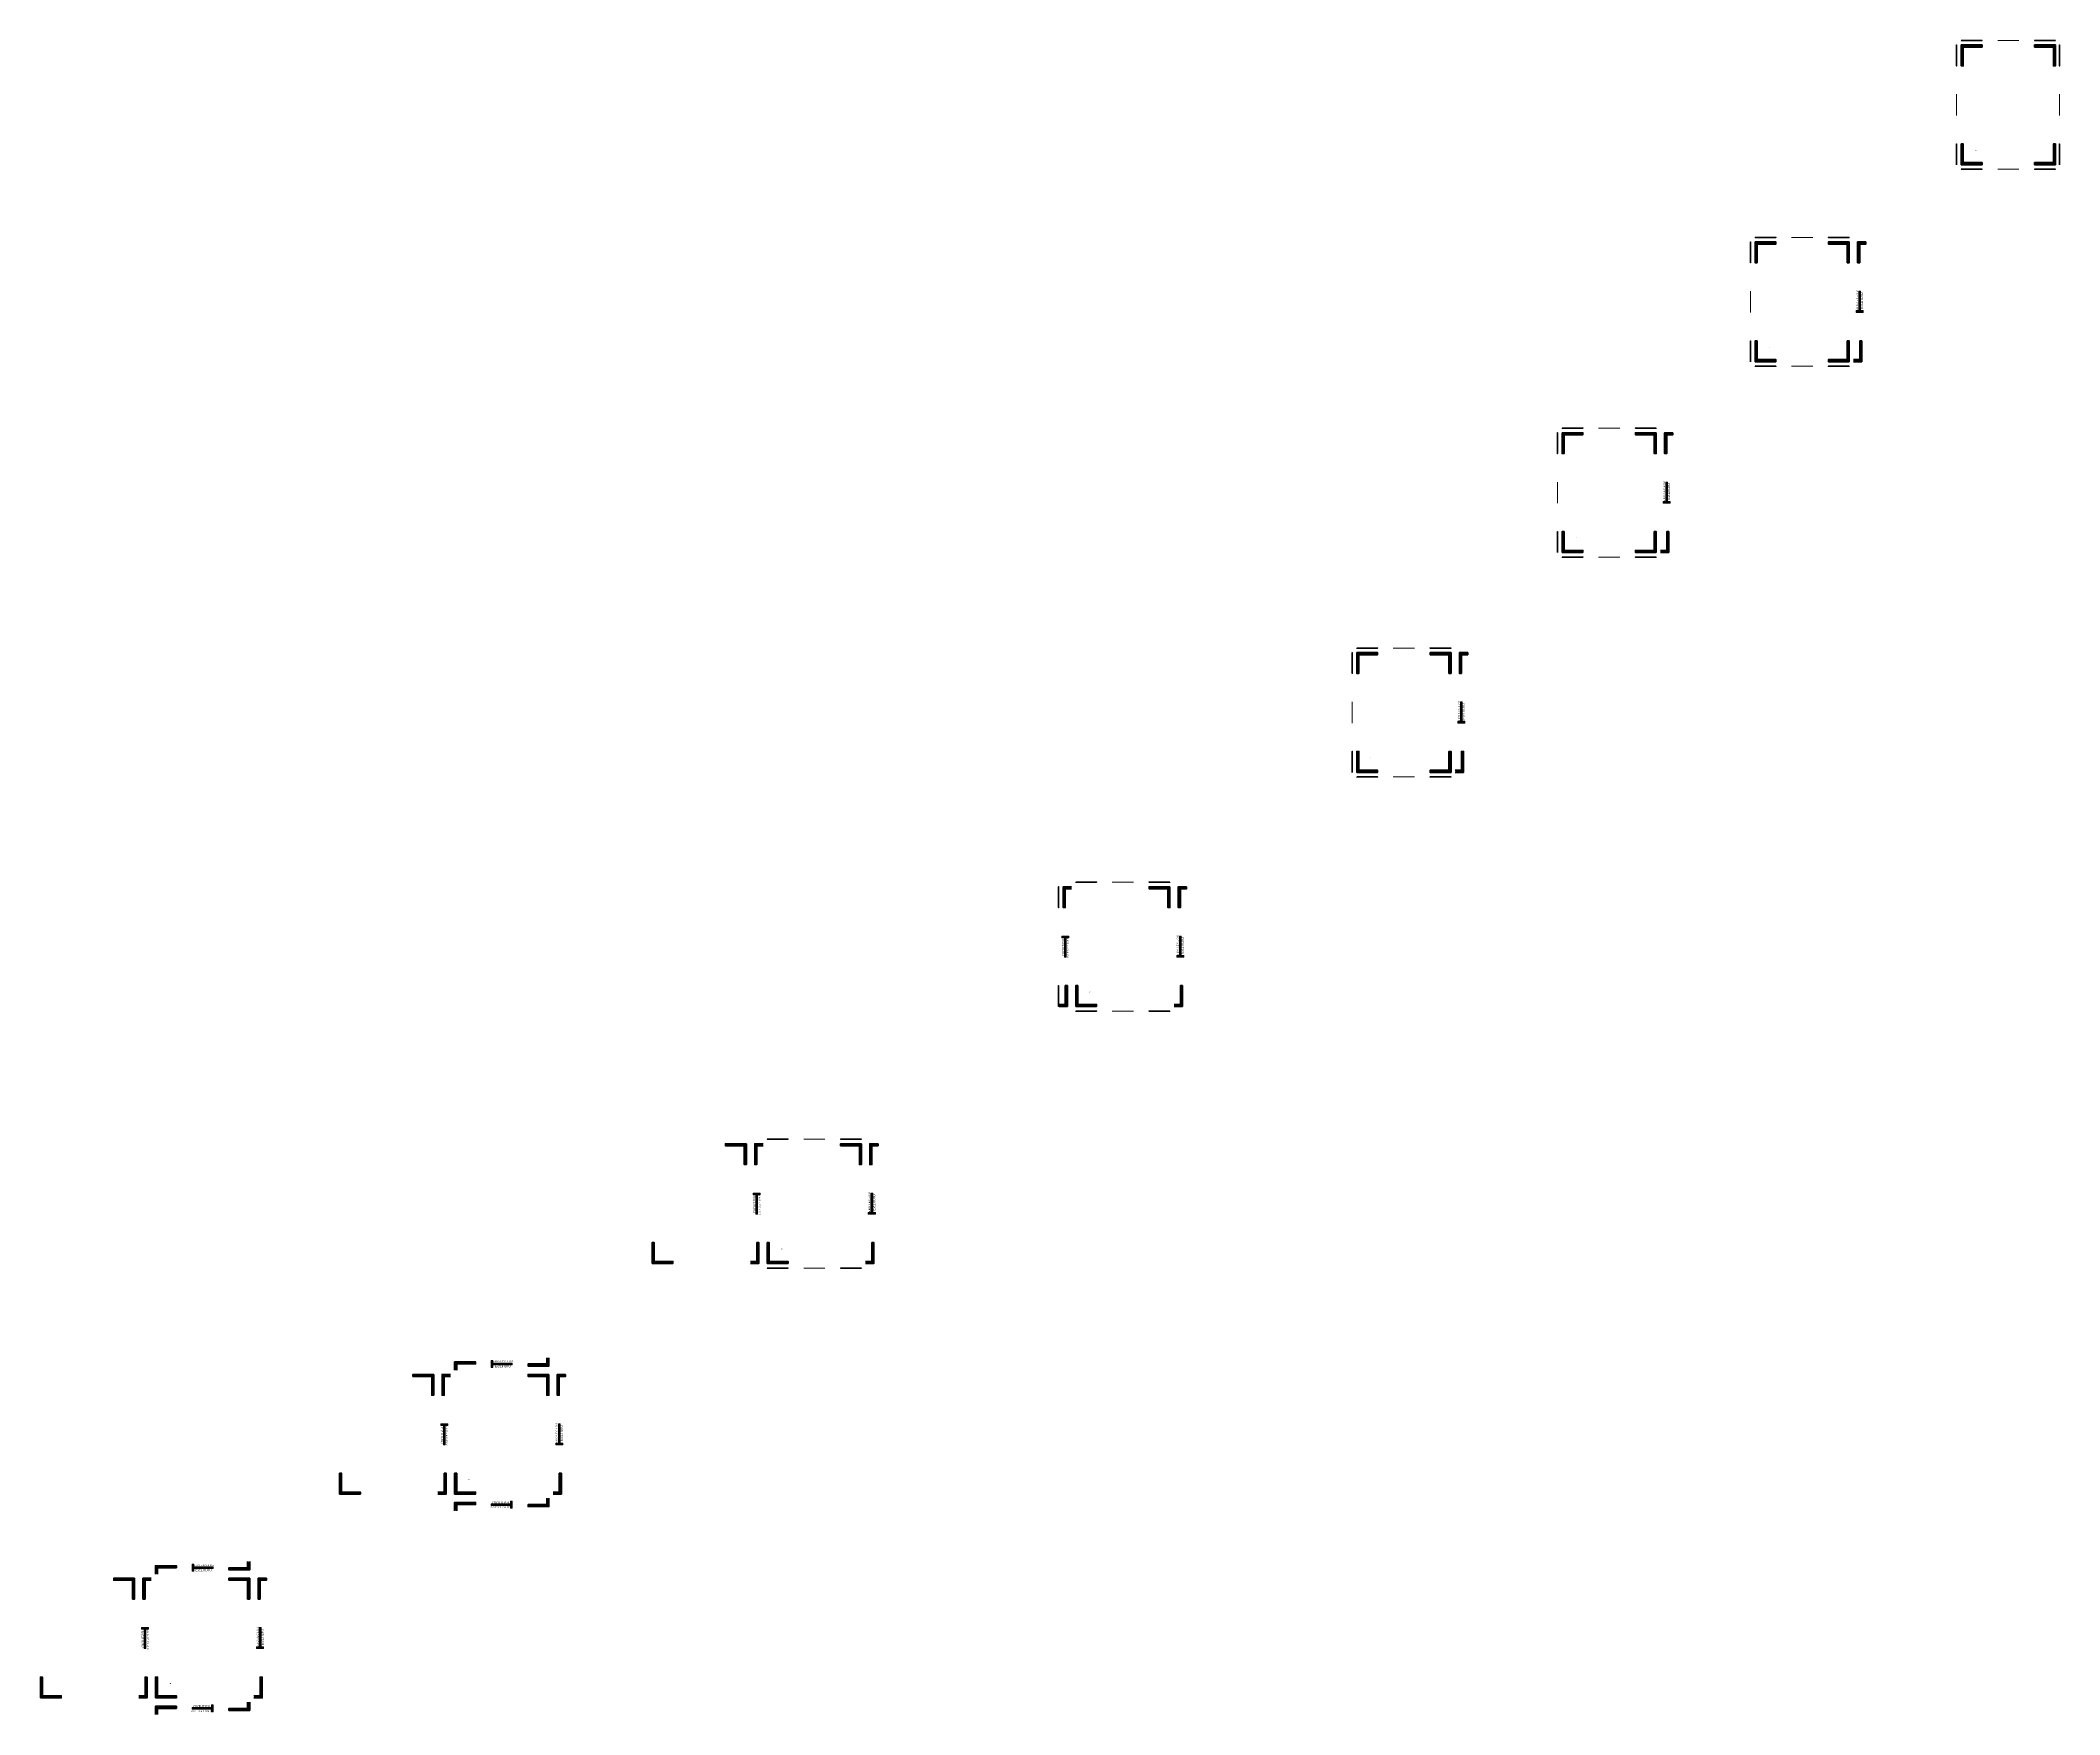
# Model space of a CAD drawing. Header units: metres. Extents: x -0.31 to 4.53, y -0.06 to 3.96.
import ezdxf
from ezdxf.enums import TextEntityAlignment as Align

# ---------------------------------------------------------------- set-up
doc = ezdxf.new("R2010")
doc.units = ezdxf.units.M
doc.layers.get('0').update_dxf_attribs({"color": 255, "plot": 0})
doc.layers.add('G-Title_layouts', color=7, linetype='Continuous', lineweight=50, true_color=0x323232)
doc.styles.add('CTDi Corporate', font='Skia.ttf')
doc.styles.get("Standard").update_dxf_attribs({"font": 'Candara.ttf'})

msp = doc.modelspace()

# ---------------------------------------------------------------- hatches: boundary and pattern name
at = {"true_color": 0x000000, "extrusion": (-1, 0, 6.12323e-17)}
h = msp.add_hatch(color=18, dxfattribs=at)
h.dxf.hatch_style = 1
h.paths.add_polyline_path([(-3.9403, -0.016), (-3.8953, -0.016), (-3.8953, -0.011), (-3.9453, -0.011), (-3.9453, -0.031), (-3.9403, -0.031)])
at = {"true_color": 0x000000, "extrusion": (2.24964e-32, 1, 1.83697e-16)}
h = msp.add_hatch(color=18, dxfattribs=at)
h.dxf.hatch_style = 1
h.paths.add_polyline_path([(-4.2951, -0.016), (-4.2951, -0.031), (-4.2901, -0.031), (-4.2901, -0.011), (-4.3401, -0.011), (-4.3401, -0.016)])
at = {"true_color": 0x000000}
h = msp.add_hatch(color=18, dxfattribs=at)
h.dxf.hatch_style = 1
h.paths.add_polyline_path([(4.2951, 3.9403), (4.3401, 3.9403), (4.3401, 3.9453), (4.2901, 3.9453), (4.2901, 3.8953), (4.2951, 3.8953)])
at = {"true_color": 0x000000, "extrusion": (2.24964e-32, 1, 1.83697e-16)}
h = msp.add_hatch(color=18, dxfattribs=at)
h.dxf.hatch_style = 1
h.paths.add_polyline_path([(-4.511, -0.016), (-4.511, -0.001), (-4.516, -0.001), (-4.516, -0.021), (-4.466, -0.021), (-4.466, -0.016)])
at = {"true_color": 0x000000, "extrusion": (-1.22465e-16, 0, -1)}
h = msp.add_hatch(color=18, dxfattribs=at)
h.dxf.hatch_style = 1
h.paths.add_polyline_path([(-4.466, 3.9403), (-4.466, 3.9453), (-4.516, 3.9453), (-4.516, 3.8953), (-4.511, 3.8953), (-4.511, 3.9403)])
at = {"true_color": 0x000000, "extrusion": (1, 0, -1.83697e-16)}
h = msp.add_hatch(color=18, dxfattribs=at)
h.dxf.hatch_style = 1
h.paths.add_polyline_path([(3.9403, -0.017), (3.8953, -0.017), (3.8953, -0.022), (3.9453, -0.022), (3.9453, -0.002), (3.9403, -0.002)])
at = {"true_color": 0x000000, "extrusion": (-1, 0, 6.12323e-17)}
h = msp.add_hatch(color=18, dxfattribs=at)
h.dxf.hatch_style = 1
h.paths.add_polyline_path([(-3.6633, -0.016), (-3.7083, -0.016), (-3.7083, -0.021), (-3.6583, -0.021), (-3.6583, -0.001), (-3.6633, -0.001)])
at = {"true_color": 0x000000, "extrusion": (-1.22465e-16, 0, -1)}
h = msp.add_hatch(color=18, dxfattribs=at)
h.dxf.hatch_style = 1
h.paths.add_polyline_path([(-4.2901, 3.6583), (-4.2901, 3.7083), (-4.2951, 3.7083), (-4.2951, 3.6633), (-4.3401, 3.6633), (-4.3401, 3.6583)])
at = {"true_color": 0x000000}
h = msp.add_hatch(color=18, dxfattribs=at)
h.dxf.hatch_style = 1
h.paths.add_polyline_path([(4.466, 3.6633), (4.466, 3.6583), (4.516, 3.6583), (4.516, 3.7083), (4.511, 3.7083), (4.511, 3.6633)])
at = {"true_color": 0x000000, "extrusion": (1, 0, -1.83697e-16)}
h = msp.add_hatch(color=18, dxfattribs=at)
h.dxf.hatch_style = 1
h.paths.add_polyline_path([(3.6633, -0.017), (3.7083, -0.017), (3.7083, -0.012), (3.6583, -0.012), (3.6583, -0.032), (3.6633, -0.032)])
at = {"true_color": 0x000000, "extrusion": (-7.4988e-33, -1, -6.12323e-17)}
h = msp.add_hatch(color=18, dxfattribs=at)
h.dxf.hatch_style = 1
h.paths.add_polyline_path([(4.2951, -0.016), (4.2951, -0.001), (4.2901, -0.001), (4.2901, -0.021), (4.3401, -0.021), (4.3401, -0.016)])
h = msp.add_hatch(color=18, dxfattribs=at)
h.dxf.hatch_style = 1
h.paths.add_polyline_path([(4.511, -0.016), (4.511, -0.031), (4.516, -0.031), (4.516, -0.011), (4.466, -0.011), (4.466, -0.016)])
at = {"true_color": 0x000000, "extrusion": (-1, 0, 6.12323e-17)}
h = msp.add_hatch(color=18, dxfattribs=at)
h.dxf.hatch_style = 1
h.paths.add_polyline_path([(-3.4681, -0.016), (-3.4231, -0.016), (-3.4231, -0.011), (-3.4731, -0.011), (-3.4731, -0.031), (-3.4681, -0.031)])
at = {"true_color": 0x000000, "extrusion": (2.24964e-32, 1, 1.83697e-16)}
h = msp.add_hatch(color=18, dxfattribs=at)
h.dxf.hatch_style = 1
h.paths.add_polyline_path([(-3.8009, -0.016), (-3.8009, -0.031), (-3.7959, -0.031), (-3.7959, -0.011), (-3.8459, -0.011), (-3.8459, -0.016)])
at = {"true_color": 0x000000}
h = msp.add_hatch(color=18, dxfattribs=at)
h.dxf.hatch_style = 1
h.paths.add_polyline_path([(3.8009, 3.4681), (3.8459, 3.4681), (3.8459, 3.4731), (3.7959, 3.4731), (3.7959, 3.4231), (3.8009, 3.4231)])
at = {"true_color": 0x000000, "extrusion": (2.24964e-32, 1, 1.83697e-16)}
h = msp.add_hatch(color=18, dxfattribs=at)
h.dxf.hatch_style = 1
h.paths.add_polyline_path([(-4.0168, -0.016), (-4.0168, -0.001), (-4.0218, -0.001), (-4.0218, -0.021), (-3.9718, -0.021), (-3.9718, -0.016)])
at = {"true_color": 0x000000, "extrusion": (-1.22465e-16, 0, -1)}
h = msp.add_hatch(color=18, dxfattribs=at)
h.dxf.hatch_style = 1
h.paths.add_polyline_path([(-3.9718, 3.4681), (-3.9718, 3.4731), (-4.0218, 3.4731), (-4.0218, 3.4231), (-4.0168, 3.4231), (-4.0168, 3.4681)])
h = msp.add_hatch(color=18, dxfattribs=at)
h.dxf.hatch_style = 1
h.paths.add_polyline_path([(-4.0468, 3.4681), (-4.0468, 3.4231), (-4.0418, 3.4231), (-4.0418, 3.4731), (-4.0618, 3.4731), (-4.0618, 3.4681)])
at = {"true_color": 0x000000, "extrusion": (-1, 0, 6.12323e-17)}
h = msp.add_hatch(color=18, dxfattribs=at)
h.dxf.hatch_style = 1
h.paths.add_polyline_path([(-3.1911, -0.016), (-3.2361, -0.016), (-3.2361, -0.021), (-3.1861, -0.021), (-3.1861, -0.001), (-3.1911, -0.001)])
at = {"true_color": 0x000000, "extrusion": (-1.22465e-16, 0, -1)}
h = msp.add_hatch(color=18, dxfattribs=at)
h.dxf.hatch_style = 1
h.paths.add_polyline_path([(-3.7959, 3.1861), (-3.7959, 3.2361), (-3.8009, 3.2361), (-3.8009, 3.1911), (-3.8459, 3.1911), (-3.8459, 3.1861)])
at = {"true_color": 0x000000}
h = msp.add_hatch(color=18, dxfattribs=at)
h.dxf.hatch_style = 1
h.paths.add_polyline_path([(3.9718, 3.1911), (3.9718, 3.1861), (4.0218, 3.1861), (4.0218, 3.2361), (4.0168, 3.2361), (4.0168, 3.1911)])
at = {"true_color": 0x000000, "extrusion": (-1.22465e-16, 0, -1)}
h = msp.add_hatch(color=18, dxfattribs=at)
h.dxf.hatch_style = 1
h.paths.add_polyline_path([(-4.0468, 3.1911), (-4.0468, 3.2361), (-4.0518, 3.2361), (-4.0518, 3.1861), (-4.0318, 3.1861), (-4.0318, 3.1911)])
at = {"true_color": 0x000000, "extrusion": (-7.4988e-33, -1, -6.12323e-17)}
h = msp.add_hatch(color=18, dxfattribs=at)
h.dxf.hatch_style = 1
h.paths.add_polyline_path([(3.8009, -0.016), (3.8009, -0.001), (3.7959, -0.001), (3.7959, -0.021), (3.8459, -0.021), (3.8459, -0.016)])
h = msp.add_hatch(color=18, dxfattribs=at)
h.dxf.hatch_style = 1
h.paths.add_polyline_path([(4.0168, -0.016), (4.0168, -0.031), (4.0218, -0.031), (4.0218, -0.011), (3.9718, -0.011), (3.9718, -0.016)])
at = {"true_color": 0x000000, "extrusion": (-1, 0, 6.12323e-17)}
h = msp.add_hatch(color=18, dxfattribs=at)
h.dxf.hatch_style = 1
h.paths.add_polyline_path([(-3.0108, -0.016), (-2.9658, -0.016), (-2.9658, -0.011), (-3.0158, -0.011), (-3.0158, -0.031), (-3.0108, -0.031)])
at = {"true_color": 0x000000, "extrusion": (2.24964e-32, 1, 1.83697e-16)}
h = msp.add_hatch(color=18, dxfattribs=at)
h.dxf.hatch_style = 1
h.paths.add_polyline_path([(-3.3382, -0.016), (-3.3382, -0.031), (-3.3332, -0.031), (-3.3332, -0.011), (-3.3832, -0.011), (-3.3832, -0.016)])
at = {"true_color": 0x000000}
h = msp.add_hatch(color=18, dxfattribs=at)
h.dxf.hatch_style = 1
h.paths.add_polyline_path([(3.3382, 3.0108), (3.3832, 3.0108), (3.3832, 3.0158), (3.3332, 3.0158), (3.3332, 2.9658), (3.3382, 2.9658)])
at = {"true_color": 0x000000, "extrusion": (2.24964e-32, 1, 1.83697e-16)}
h = msp.add_hatch(color=18, dxfattribs=at)
h.dxf.hatch_style = 1
h.paths.add_polyline_path([(-3.5541, -0.016), (-3.5541, -0.001), (-3.5591, -0.001), (-3.5591, -0.021), (-3.5091, -0.021), (-3.5091, -0.016)])
at = {"true_color": 0x000000, "extrusion": (-1.22465e-16, 0, -1)}
h = msp.add_hatch(color=18, dxfattribs=at)
h.dxf.hatch_style = 1
h.paths.add_polyline_path([(-3.5091, 3.0108), (-3.5091, 3.0158), (-3.5591, 3.0158), (-3.5591, 2.9658), (-3.5541, 2.9658), (-3.5541, 3.0108)])
h = msp.add_hatch(color=18, dxfattribs=at)
h.dxf.hatch_style = 1
h.paths.add_polyline_path([(-3.5841, 3.0108), (-3.5841, 2.9658), (-3.5791, 2.9658), (-3.5791, 3.0158), (-3.5991, 3.0158), (-3.5991, 3.0108)])
at = {"true_color": 0x000000, "extrusion": (-1, 0, 6.12323e-17)}
h = msp.add_hatch(color=18, dxfattribs=at)
h.dxf.hatch_style = 1
h.paths.add_polyline_path([(-2.7338, -0.016), (-2.7788, -0.016), (-2.7788, -0.021), (-2.7288, -0.021), (-2.7288, -0.001), (-2.7338, -0.001)])
at = {"true_color": 0x000000, "extrusion": (-1.22465e-16, 0, -1)}
h = msp.add_hatch(color=18, dxfattribs=at)
h.dxf.hatch_style = 1
h.paths.add_polyline_path([(-3.3332, 2.7288), (-3.3332, 2.7788), (-3.3382, 2.7788), (-3.3382, 2.7338), (-3.3832, 2.7338), (-3.3832, 2.7288)])
at = {"true_color": 0x000000}
h = msp.add_hatch(color=18, dxfattribs=at)
h.dxf.hatch_style = 1
h.paths.add_polyline_path([(3.5091, 2.7338), (3.5091, 2.7288), (3.5591, 2.7288), (3.5591, 2.7788), (3.5541, 2.7788), (3.5541, 2.7338)])
at = {"true_color": 0x000000, "extrusion": (-1.22465e-16, 0, -1)}
h = msp.add_hatch(color=18, dxfattribs=at)
h.dxf.hatch_style = 1
h.paths.add_polyline_path([(-3.5841, 2.7338), (-3.5841, 2.7788), (-3.5891, 2.7788), (-3.5891, 2.7288), (-3.5691, 2.7288), (-3.5691, 2.7338)])
at = {"true_color": 0x000000, "extrusion": (-7.4988e-33, -1, -6.12323e-17)}
h = msp.add_hatch(color=18, dxfattribs=at)
h.dxf.hatch_style = 1
h.paths.add_polyline_path([(3.3382, -0.016), (3.3382, -0.001), (3.3332, -0.001), (3.3332, -0.021), (3.3832, -0.021), (3.3832, -0.016)])
h = msp.add_hatch(color=18, dxfattribs=at)
h.dxf.hatch_style = 1
h.paths.add_polyline_path([(3.5541, -0.016), (3.5541, -0.031), (3.5591, -0.031), (3.5591, -0.011), (3.5091, -0.011), (3.5091, -0.016)])
at = {"true_color": 0x000000, "extrusion": (-1, 0, 6.12323e-17)}
h = msp.add_hatch(color=18, dxfattribs=at)
h.dxf.hatch_style = 1
h.paths.add_polyline_path([(-2.4837, -0.016), (-2.4387, -0.016), (-2.4387, -0.011), (-2.4887, -0.011), (-2.4887, -0.031), (-2.4837, -0.031)])
at = {"true_color": 0x000000, "extrusion": (2.24964e-32, 1, 1.83697e-16)}
h = msp.add_hatch(color=18, dxfattribs=at)
h.dxf.hatch_style = 1
h.paths.add_polyline_path([(-2.8461, -0.016), (-2.8461, -0.031), (-2.8411, -0.031), (-2.8411, -0.011), (-2.8911, -0.011), (-2.8911, -0.016)])
at = {"true_color": 0x000000}
h = msp.add_hatch(color=18, dxfattribs=at)
h.dxf.hatch_style = 1
h.paths.add_polyline_path([(2.8461, 2.4837), (2.8911, 2.4837), (2.8911, 2.4887), (2.8411, 2.4887), (2.8411, 2.4387), (2.8461, 2.4387)])
at = {"true_color": 0x000000, "extrusion": (2.24964e-32, 1, 1.83697e-16)}
h = msp.add_hatch(color=18, dxfattribs=at)
h.dxf.hatch_style = 1
h.paths.add_polyline_path([(-3.062, -0.016), (-3.062, -0.001), (-3.067, -0.001), (-3.067, -0.021), (-3.017, -0.021), (-3.017, -0.016)])
at = {"true_color": 0x000000, "extrusion": (-1.22465e-16, 0, -1)}
h = msp.add_hatch(color=18, dxfattribs=at)
h.dxf.hatch_style = 1
h.paths.add_polyline_path([(-3.017, 2.4837), (-3.017, 2.4887), (-3.067, 2.4887), (-3.067, 2.4387), (-3.062, 2.4387), (-3.062, 2.4837)])
h = msp.add_hatch(color=18, dxfattribs=at)
h.dxf.hatch_style = 1
h.paths.add_polyline_path([(-3.092, 2.4837), (-3.092, 2.4387), (-3.087, 2.4387), (-3.087, 2.4887), (-3.107, 2.4887), (-3.107, 2.4837)])
at = {"true_color": 0x000000, "extrusion": (-1, 0, 6.12323e-17)}
h = msp.add_hatch(color=18, dxfattribs=at)
h.dxf.hatch_style = 1
h.paths.add_polyline_path([(-2.2067, -0.016), (-2.2517, -0.016), (-2.2517, -0.021), (-2.2017, -0.021), (-2.2017, -0.001), (-2.2067, -0.001)])
at = {"true_color": 0x000000, "extrusion": (-1.22465e-16, 0, -1)}
h = msp.add_hatch(color=18, dxfattribs=at)
h.dxf.hatch_style = 1
h.paths.add_polyline_path([(-2.8411, 2.2017), (-2.8411, 2.2517), (-2.8461, 2.2517), (-2.8461, 2.2067), (-2.8911, 2.2067), (-2.8911, 2.2017)])
at = {"true_color": 0x000000}
h = msp.add_hatch(color=18, dxfattribs=at)
h.dxf.hatch_style = 1
h.paths.add_polyline_path([(3.017, 2.2067), (3.017, 2.2017), (3.067, 2.2017), (3.067, 2.2517), (3.062, 2.2517), (3.062, 2.2067)])
at = {"true_color": 0x000000, "extrusion": (-1.22465e-16, 0, -1)}
h = msp.add_hatch(color=18, dxfattribs=at)
h.dxf.hatch_style = 1
h.paths.add_polyline_path([(-3.092, 2.2067), (-3.092, 2.2517), (-3.097, 2.2517), (-3.097, 2.2017), (-3.077, 2.2017), (-3.077, 2.2067)])
at = {"true_color": 0x000000, "extrusion": (-7.4988e-33, -1, -6.12323e-17)}
h = msp.add_hatch(color=18, dxfattribs=at)
h.dxf.hatch_style = 1
h.paths.add_polyline_path([(2.8461, -0.016), (2.8461, -0.001), (2.8411, -0.001), (2.8411, -0.021), (2.8911, -0.021), (2.8911, -0.016)])
h = msp.add_hatch(color=18, dxfattribs=at)
h.dxf.hatch_style = 1
h.paths.add_polyline_path([(3.062, -0.016), (3.062, -0.031), (3.067, -0.031), (3.067, -0.011), (3.017, -0.011), (3.017, -0.016)])
at = {"true_color": 0x000000, "extrusion": (2.24964e-32, 1, 1.83697e-16)}
h = msp.add_hatch(color=18, dxfattribs=at)
h.dxf.hatch_style = 1
h.paths.add_polyline_path([(-2.1722, -0.2759), (-2.1722, -0.2909), (-2.1672, -0.2909), (-2.1672, -0.2709), (-2.2172, -0.2709), (-2.2172, -0.2759)])
h = msp.add_hatch(color=18, dxfattribs=at)
h.dxf.hatch_style = 1
h.paths.add_polyline_path([(-2.3881, -0.2759), (-2.3881, -0.2609), (-2.3931, -0.2609), (-2.3931, -0.2809), (-2.3431, -0.2809), (-2.3431, -0.2759)])
at = {"true_color": 0x000000, "extrusion": (-1, 0, 6.12323e-17)}
h = msp.add_hatch(color=18, dxfattribs=at)
h.dxf.hatch_style = 1
h.paths.add_polyline_path([(-1.8775, -0.2759), (-1.9225, -0.2759), (-1.9225, -0.2309), (-1.9275, -0.2309), (-1.9275, -0.2809), (-1.8775, -0.2809)])
at = {"true_color": 0x000000, "extrusion": (-1.22465e-16, 0, -1)}
h = msp.add_hatch(color=18, dxfattribs=at)
h.dxf.hatch_style = 1
h.paths.add_polyline_path([(-2.1422, 1.9225), (-2.1422, 1.8775), (-2.1372, 1.8775), (-2.1372, 1.9275), (-2.1572, 1.9275), (-2.1572, 1.9225)])
h = msp.add_hatch(color=18, dxfattribs=at)
h.dxf.hatch_style = 1
h.paths.add_polyline_path([(-2.3431, 1.9225), (-2.3431, 1.9275), (-2.3931, 1.9275), (-2.3931, 1.8775), (-2.3881, 1.8775), (-2.3881, 1.9225)])
h = msp.add_hatch(color=18, dxfattribs=at)
h.dxf.hatch_style = 1
h.paths.add_polyline_path([(-2.4181, 1.9225), (-2.4181, 1.8775), (-2.4131, 1.8775), (-2.4131, 1.9275), (-2.4331, 1.9275), (-2.4331, 1.9225)])
at = {"true_color": 0x000000, "extrusion": (-1, 0, 6.12323e-17)}
h = msp.add_hatch(color=18, dxfattribs=at)
h.dxf.hatch_style = 1
h.paths.add_polyline_path([(-1.6405, -0.055), (-1.6905, -0.055), (-1.6905, -0.06), (-1.6455, -0.06), (-1.6455, -0.105), (-1.6405, -0.105)])
at = {"true_color": 0x000000, "extrusion": (-1.22465e-16, 0, -1)}
h = msp.add_hatch(color=18, dxfattribs=at)
h.dxf.hatch_style = 1
h.paths.add_polyline_path([(-2.1422, 1.6455), (-2.1422, 1.6905), (-2.1472, 1.6905), (-2.1472, 1.6405), (-2.1272, 1.6405), (-2.1272, 1.6455)])
h = msp.add_hatch(color=18, dxfattribs=at)
h.dxf.hatch_style = 1
h.paths.add_polyline_path([(-2.1672, 1.6405), (-2.1672, 1.6905), (-2.1722, 1.6905), (-2.1722, 1.6455), (-2.2172, 1.6455), (-2.2172, 1.6405)])
h = msp.add_hatch(color=18, dxfattribs=at)
h.dxf.hatch_style = 1
h.paths.add_polyline_path([(-2.4181, 1.6455), (-2.4181, 1.6905), (-2.4231, 1.6905), (-2.4231, 1.6405), (-2.4031, 1.6405), (-2.4031, 1.6455)])
at = {"true_color": 0x000000, "extrusion": (-7.4988e-33, -1, -6.12323e-17)}
h = msp.add_hatch(color=18, dxfattribs=at)
h.dxf.hatch_style = 1
h.paths.add_polyline_path([(2.1722, -0.2759), (2.1722, -0.2609), (2.1672, -0.2609), (2.1672, -0.2809), (2.2172, -0.2809), (2.2172, -0.2759)])
h = msp.add_hatch(color=18, dxfattribs=at)
h.dxf.hatch_style = 1
h.paths.add_polyline_path([(2.3881, -0.2759), (2.3881, -0.2909), (2.3931, -0.2909), (2.3931, -0.2709), (2.3431, -0.2709), (2.3431, -0.2759)])
at = {"true_color": 0x000000, "extrusion": (-1.22465e-16, 0, -1)}
h = msp.add_hatch(color=18, dxfattribs=at)
h.dxf.hatch_style = 1
h.paths.add_polyline_path([(-1.3276, 1.3064), (-1.3276, 1.3114), (-1.3776, 1.3114), (-1.3776, 1.2614), (-1.3726, 1.2614), (-1.3726, 1.3064)])
h = msp.add_hatch(color=18, dxfattribs=at)
h.dxf.hatch_style = 1
h.paths.add_polyline_path([(-1.4026, 1.3064), (-1.4026, 1.2614), (-1.3976, 1.2614), (-1.3976, 1.3114), (-1.4176, 1.3114), (-1.4176, 1.3064)])
at = {"true_color": 0x000000, "extrusion": (2.24964e-32, 1, 1.83697e-16)}
h = msp.add_hatch(color=18, dxfattribs=at)
h.dxf.hatch_style = 1
h.paths.add_polyline_path([(-1.4326, -0.015), (-1.4326, -0.03), (-1.4276, -0.03), (-1.4276, -0.01), (-1.4776, -0.01), (-1.4776, -0.015)])
h = msp.add_hatch(color=18, dxfattribs=at)
h.dxf.hatch_style = 1
h.paths.add_polyline_path([(-1.6485, -0.015), (-1.6485, 0), (-1.6535, 0), (-1.6535, -0.02), (-1.6035, -0.02), (-1.6035, -0.015)])
at = {"true_color": 0x000000, "extrusion": (-1.22465e-16, 0, -1)}
h = msp.add_hatch(color=18, dxfattribs=at)
h.dxf.hatch_style = 1
h.paths.add_polyline_path([(-1.6035, 1.3064), (-1.6035, 1.3114), (-1.6535, 1.3114), (-1.6535, 1.2614), (-1.6485, 1.2614), (-1.6485, 1.3064)])
h = msp.add_hatch(color=18, dxfattribs=at)
h.dxf.hatch_style = 1
h.paths.add_polyline_path([(-1.6785, 1.3064), (-1.6785, 1.2614), (-1.6735, 1.2614), (-1.6735, 1.3114), (-1.6935, 1.3114), (-1.6935, 1.3064)])
h = msp.add_hatch(color=18, dxfattribs=at)
h.dxf.hatch_style = 1
h.paths.add_polyline_path([(-1.1517, 1.0244), (-1.1517, 1.0744), (-1.1567, 1.0744), (-1.1567, 1.0294), (-1.2017, 1.0294), (-1.2017, 1.0244)])
h = msp.add_hatch(color=18, dxfattribs=at)
h.dxf.hatch_style = 1
h.paths.add_polyline_path([(-1.4026, 1.0294), (-1.4026, 1.0744), (-1.4076, 1.0744), (-1.4076, 1.0244), (-1.3876, 1.0244), (-1.3876, 1.0294)])
h = msp.add_hatch(color=18, dxfattribs=at)
h.dxf.hatch_style = 1
h.paths.add_polyline_path([(-1.4276, 1.0244), (-1.4276, 1.0744), (-1.4326, 1.0744), (-1.4326, 1.0294), (-1.4776, 1.0294), (-1.4776, 1.0244)])
h = msp.add_hatch(color=18, dxfattribs=at)
h.dxf.hatch_style = 1
h.paths.add_polyline_path([(-1.6785, 1.0294), (-1.6785, 1.0744), (-1.6835, 1.0744), (-1.6835, 1.0244), (-1.6635, 1.0244), (-1.6635, 1.0294)])
at = {"true_color": 0x000000, "extrusion": (-7.4988e-33, -1, -6.12323e-17)}
h = msp.add_hatch(color=18, dxfattribs=at)
h.dxf.hatch_style = 1
h.paths.add_polyline_path([(1.4326, -0.015), (1.4326, 0), (1.4276, 0), (1.4276, -0.02), (1.4776, -0.02), (1.4776, -0.015)])
h = msp.add_hatch(color=18, dxfattribs=at)
h.dxf.hatch_style = 1
h.paths.add_polyline_path([(1.6485, -0.015), (1.6485, -0.03), (1.6535, -0.03), (1.6535, -0.01), (1.6035, -0.01), (1.6035, -0.015)])
at = {"true_color": 0x000000, "extrusion": (-1.22465e-16, 0, -1)}
h = msp.add_hatch(color=18, dxfattribs=at)
h.dxf.hatch_style = 1
h.paths.add_polyline_path([(-0.6833, 0.7834), (-0.6833, 0.7684), (-0.6783, 0.7684), (-0.6783, 0.7884), (-0.7283, 0.7884), (-0.7283, 0.7834)])
h = msp.add_hatch(color=18, dxfattribs=at)
h.dxf.hatch_style = 1
h.paths.add_polyline_path([(-0.8992, 0.7834), (-0.8992, 0.7984), (-0.9042, 0.7984), (-0.9042, 0.7784), (-0.8542, 0.7784), (-0.8542, 0.7834)])
h = msp.add_hatch(color=18, dxfattribs=at)
h.dxf.hatch_style = 1
h.paths.add_polyline_path([(-0.5783, 0.7534), (-0.5783, 0.7584), (-0.6283, 0.7584), (-0.6283, 0.7084), (-0.6233, 0.7084), (-0.6233, 0.7534)])
h = msp.add_hatch(color=18, dxfattribs=at)
h.dxf.hatch_style = 1
h.paths.add_polyline_path([(-0.6533, 0.7534), (-0.6533, 0.7084), (-0.6483, 0.7084), (-0.6483, 0.7584), (-0.6683, 0.7584), (-0.6683, 0.7534)])
h = msp.add_hatch(color=18, dxfattribs=at)
h.dxf.hatch_style = 1
h.paths.add_polyline_path([(-0.8542, 0.7534), (-0.8542, 0.7584), (-0.9042, 0.7584), (-0.9042, 0.7084), (-0.8992, 0.7084), (-0.8992, 0.7534)])
h = msp.add_hatch(color=18, dxfattribs=at)
h.dxf.hatch_style = 1
h.paths.add_polyline_path([(-0.9292, 0.7534), (-0.9292, 0.7084), (-0.9242, 0.7084), (-0.9242, 0.7584), (-0.9442, 0.7584), (-0.9442, 0.7534)])
h = msp.add_hatch(color=18, dxfattribs=at)
h.dxf.hatch_style = 1
h.paths.add_polyline_path([(-0.4024, 0.4714), (-0.4024, 0.5214), (-0.4074, 0.5214), (-0.4074, 0.4764), (-0.4524, 0.4764), (-0.4524, 0.4714)])
h = msp.add_hatch(color=18, dxfattribs=at)
h.dxf.hatch_style = 1
h.paths.add_polyline_path([(-0.6533, 0.4764), (-0.6533, 0.5214), (-0.6583, 0.5214), (-0.6583, 0.4714), (-0.6383, 0.4714), (-0.6383, 0.4764)])
h = msp.add_hatch(color=18, dxfattribs=at)
h.dxf.hatch_style = 1
h.paths.add_polyline_path([(-0.6783, 0.4714), (-0.6783, 0.5214), (-0.6833, 0.5214), (-0.6833, 0.4764), (-0.7283, 0.4764), (-0.7283, 0.4714)])
h = msp.add_hatch(color=18, dxfattribs=at)
h.dxf.hatch_style = 1
h.paths.add_polyline_path([(-0.9292, 0.4764), (-0.9292, 0.5214), (-0.9342, 0.5214), (-0.9342, 0.4714), (-0.9142, 0.4714), (-0.9142, 0.4764)])
h = msp.add_hatch(color=18, dxfattribs=at)
h.dxf.hatch_style = 1
h.paths.add_polyline_path([(-0.6833, 0.4464), (-0.6833, 0.4314), (-0.6783, 0.4314), (-0.6783, 0.4514), (-0.7283, 0.4514), (-0.7283, 0.4464)])
h = msp.add_hatch(color=18, dxfattribs=at)
h.dxf.hatch_style = 1
h.paths.add_polyline_path([(-0.8992, 0.4464), (-0.8992, 0.4614), (-0.9042, 0.4614), (-0.9042, 0.4414), (-0.8542, 0.4414), (-0.8542, 0.4464)])
h = msp.add_hatch(color=18, dxfattribs=at)
h.dxf.hatch_style = 1
h.paths.add_polyline_path([(0.0339, 0.2949), (0.0339, 0.2799), (0.0389, 0.2799), (0.0389, 0.2999), (-0.0111, 0.2999), (-0.0111, 0.2949)])
h = msp.add_hatch(color=18, dxfattribs=at)
h.dxf.hatch_style = 1
h.paths.add_polyline_path([(-0.182, 0.2949), (-0.182, 0.3099), (-0.187, 0.3099), (-0.187, 0.2899), (-0.137, 0.2899), (-0.137, 0.2949)])
h = msp.add_hatch(color=18, dxfattribs=at)
h.dxf.hatch_style = 1
h.paths.add_polyline_path([(0.089, 0.2699), (0.089, 0.2199), (0.094, 0.2199), (0.094, 0.2649), (0.139, 0.2649), (0.139, 0.2699)])
h = msp.add_hatch(color=18, dxfattribs=at)
h.dxf.hatch_style = 1
h.paths.add_polyline_path([(0.0639, 0.2649), (0.0639, 0.2199), (0.069, 0.2199), (0.069, 0.2699), (0.0489, 0.2699), (0.0489, 0.2649)])
h = msp.add_hatch(color=18, dxfattribs=at)
h.dxf.hatch_style = 1
h.paths.add_polyline_path([(-0.137, 0.2649), (-0.137, 0.2699), (-0.187, 0.2699), (-0.187, 0.2199), (-0.182, 0.2199), (-0.182, 0.2649)])
h = msp.add_hatch(color=18, dxfattribs=at)
h.dxf.hatch_style = 1
h.paths.add_polyline_path([(-0.2119, 0.2649), (-0.2119, 0.2199), (-0.2069, 0.2199), (-0.2069, 0.2699), (-0.2269, 0.2699), (-0.2269, 0.2649)])
h = msp.add_hatch(color=18, dxfattribs=at)
h.dxf.hatch_style = 1
h.paths.add_polyline_path([(0.2649, -0.0121), (0.2649, -0.0171), (0.3149, -0.0171), (0.3149, 0.0329), (0.3099, 0.0329), (0.3099, -0.0121)])
h = msp.add_hatch(color=18, dxfattribs=at)
h.dxf.hatch_style = 1
h.paths.add_polyline_path([(0.0639, -0.0121), (0.0639, 0.0329), (0.0589, 0.0329), (0.0589, -0.0171), (0.0789, -0.0171), (0.0789, -0.0121)])
h = msp.add_hatch(color=18, dxfattribs=at)
h.dxf.hatch_style = 1
h.paths.add_polyline_path([(-0.0111, -0.0121), (-0.0111, -0.0171), (0.0389, -0.0171), (0.0389, 0.0329), (0.0339, 0.0329), (0.0339, -0.0121)])
h = msp.add_hatch(color=18, dxfattribs=at)
h.dxf.hatch_style = 1
h.paths.add_polyline_path([(-0.2119, -0.0121), (-0.2119, 0.0329), (-0.2169, 0.0329), (-0.2169, -0.0171), (-0.1969, -0.0171), (-0.1969, -0.0121)])
h = msp.add_hatch(color=18, dxfattribs=at)
h.dxf.hatch_style = 1
h.paths.add_polyline_path([(0.0339, -0.0421), (0.0339, -0.0571), (0.0389, -0.0571), (0.0389, -0.0371), (-0.0111, -0.0371), (-0.0111, -0.0421)])
h = msp.add_hatch(color=18, dxfattribs=at)
h.dxf.hatch_style = 1
h.paths.add_polyline_path([(-0.182, -0.0421), (-0.182, -0.0271), (-0.187, -0.0271), (-0.187, -0.0471), (-0.137, -0.0471), (-0.137, -0.0421)])
at = {"layer": 'G-Title_layouts', "linetype": 'Continuous', "true_color": 0xfa7d00, "extrusion": (2.24964e-32, 1, 1.83697e-16)}
h = msp.add_hatch(color=30, dxfattribs=at)
h.dxf.hatch_style = 1
h.paths.add_polyline_path([(-4.382, -0.0181), (-4.382, -0.0244), (-4.3778, -0.0244), (-4.3778, -0.0076), (-4.382, -0.0076), (-4.382, -0.0139), (-4.3862, -0.0139), (-4.3862, -0.0181)])
at = {"layer": 'G-Title_layouts', "linetype": 'Continuous', "lineweight": 15, "true_color": 0x000000, "extrusion": (2.24964e-32, 1, 1.83697e-16)}
h = msp.add_hatch(color=18, dxfattribs=at)
h.dxf.hatch_style = 1
h.paths.add_polyline_path([(-4.4284, -0.0181), (-4.3862, -0.0181), (-4.3862, -0.0139), (-4.4284, -0.0139)])
at = {"layer": 'G-Title_layouts', "linetype": 'Continuous', "true_color": 0xfa7d00, "extrusion": (-1, 0, 6.12323e-17)}
h = msp.add_hatch(color=30, dxfattribs=at)
h.dxf.hatch_style = 1
h.paths.add_polyline_path([(-3.8229, -0.0139), (-3.8229, -0.0076), (-3.8271, -0.0076), (-3.8271, -0.0244), (-3.8229, -0.0244), (-3.8229, -0.0181), (-3.8187, -0.0181), (-3.8187, -0.0139)])
at = {"layer": 'G-Title_layouts', "linetype": 'Continuous', "lineweight": 15, "true_color": 0x000000, "extrusion": (1, 0, -1.83697e-16)}
h = msp.add_hatch(color=18, dxfattribs=at)
h.dxf.hatch_style = 1
h.paths.add_polyline_path([(3.8271, -0.0149), (3.785, -0.0149), (3.785, -0.0191), (3.8271, -0.0191)])
at = {"layer": 'G-Title_layouts', "linetype": 'Continuous', "lineweight": 15, "true_color": 0x000000, "extrusion": (-1, 0, 6.12323e-17)}
h = msp.add_hatch(color=18, dxfattribs=at)
h.dxf.hatch_style = 1
h.paths.add_polyline_path([(-3.7765, -0.0139), (-3.8187, -0.0139), (-3.8187, -0.0181), (-3.7765, -0.0181)])
at = {"layer": 'G-Title_layouts', "linetype": 'Continuous', "true_color": 0xfa7d00, "extrusion": (1, 0, -1.83697e-16)}
h = msp.add_hatch(color=30, dxfattribs=at)
h.dxf.hatch_style = 1
h.paths.add_polyline_path([(3.7808, -0.0149), (3.7808, -0.0086), (3.7765, -0.0086), (3.7765, -0.0254), (3.7808, -0.0254), (3.7808, -0.0191), (3.785, -0.0191), (3.785, -0.0149)])
at = {"layer": 'G-Title_layouts', "linetype": 'Continuous', "lineweight": 15, "true_color": 0x000000, "extrusion": (-7.4988e-33, -1, -6.12323e-17)}
h = msp.add_hatch(color=18, dxfattribs=at)
h.dxf.hatch_style = 1
h.paths.add_polyline_path([(4.3778, -0.0181), (4.42, -0.0181), (4.42, -0.0139), (4.3778, -0.0139)])
at = {"layer": 'G-Title_layouts', "linetype": 'Continuous', "true_color": 0xfa7d00, "extrusion": (-7.4988e-33, -1, -6.12323e-17)}
h = msp.add_hatch(color=30, dxfattribs=at)
h.dxf.hatch_style = 1
h.paths.add_polyline_path([(4.4242, -0.0181), (4.4242, -0.0244), (4.4284, -0.0244), (4.4284, -0.0076), (4.4242, -0.0076), (4.4242, -0.0139), (4.42, -0.0139), (4.42, -0.0181)])
at = {"layer": 'G-Title_layouts', "linetype": 'Continuous', "true_color": 0xfa7d00, "extrusion": (2.24964e-32, 1, 1.83697e-16)}
h = msp.add_hatch(color=30, dxfattribs=at)
h.dxf.hatch_style = 1
h.paths.add_polyline_path([(-3.8877, -0.0181), (-3.8877, -0.0244), (-3.8835, -0.0244), (-3.8835, -0.0076), (-3.8877, -0.0076), (-3.8877, -0.0139), (-3.892, -0.0139), (-3.892, -0.0181)])
at = {"layer": 'G-Title_layouts', "linetype": 'Continuous', "lineweight": 15, "true_color": 0x000000, "extrusion": (2.24964e-32, 1, 1.83697e-16)}
h = msp.add_hatch(color=18, dxfattribs=at)
h.dxf.hatch_style = 1
h.paths.add_polyline_path([(-3.9341, -0.0181), (-3.892, -0.0181), (-3.892, -0.0139), (-3.9341, -0.0139)])
at = {"layer": 'G-Title_layouts', "linetype": 'Continuous', "true_color": 0xfa7d00, "extrusion": (-1, 0, 6.12323e-17)}
h = msp.add_hatch(color=30, dxfattribs=at)
h.dxf.hatch_style = 1
h.paths.add_polyline_path([(-3.3506, -0.0139), (-3.3506, -0.0076), (-3.3549, -0.0076), (-3.3549, -0.0244), (-3.3506, -0.0244), (-3.3506, -0.0181), (-3.3464, -0.0181), (-3.3464, -0.0139)])
at = {"layer": 'G-Title_layouts', "linetype": 'Continuous', "lineweight": 15, "true_color": 0x000000, "extrusion": (-1, 0, 6.12323e-17)}
h = msp.add_hatch(color=18, dxfattribs=at)
h.dxf.hatch_style = 1
h.paths.add_polyline_path([(-3.3043, -0.0139), (-3.3464, -0.0139), (-3.3464, -0.0181), (-3.3043, -0.0181)])
at = {"layer": 'G-Title_layouts', "linetype": 'Continuous', "lineweight": 15, "true_color": 0x000000, "extrusion": (-1.22465e-16, 0, -1)}
h = msp.add_hatch(color=18, dxfattribs=at)
h.dxf.hatch_style = 1
h.paths.add_polyline_path([(-4.0489, 3.3549), (-4.0489, 3.3127), (-4.0447, 3.3127), (-4.0447, 3.3549)])
at = {"layer": 'G-Title_layouts', "linetype": 'Continuous', "true_color": 0xfa7d00, "extrusion": (-1.22465e-16, 0, -1)}
h = msp.add_hatch(color=30, dxfattribs=at)
h.dxf.hatch_style = 1
h.paths.add_polyline_path([(-4.0489, 3.3085), (-4.0552, 3.3085), (-4.0552, 3.3043), (-4.0383, 3.3043), (-4.0383, 3.3085), (-4.0447, 3.3085), (-4.0447, 3.3127), (-4.0489, 3.3127)])
at = {"layer": 'G-Title_layouts', "linetype": 'Continuous', "lineweight": 15, "true_color": 0x000000, "extrusion": (-7.4988e-33, -1, -6.12323e-17)}
h = msp.add_hatch(color=18, dxfattribs=at)
h.dxf.hatch_style = 1
h.paths.add_polyline_path([(3.8835, -0.0181), (3.9257, -0.0181), (3.9257, -0.0139), (3.8835, -0.0139)])
at = {"layer": 'G-Title_layouts', "linetype": 'Continuous', "true_color": 0xfa7d00, "extrusion": (-7.4988e-33, -1, -6.12323e-17)}
h = msp.add_hatch(color=30, dxfattribs=at)
h.dxf.hatch_style = 1
h.paths.add_polyline_path([(3.9299, -0.0181), (3.9299, -0.0244), (3.9341, -0.0244), (3.9341, -0.0076), (3.9299, -0.0076), (3.9299, -0.0139), (3.9257, -0.0139), (3.9257, -0.0181)])
at = {"layer": 'G-Title_layouts', "linetype": 'Continuous', "true_color": 0xfa7d00, "extrusion": (2.24964e-32, 1, 1.83697e-16)}
h = msp.add_hatch(color=30, dxfattribs=at)
h.dxf.hatch_style = 1
h.paths.add_polyline_path([(-3.4251, -0.0181), (-3.4251, -0.0244), (-3.4209, -0.0244), (-3.4209, -0.0076), (-3.4251, -0.0076), (-3.4251, -0.0139), (-3.4293, -0.0139), (-3.4293, -0.0181)])
at = {"layer": 'G-Title_layouts', "linetype": 'Continuous', "lineweight": 15, "true_color": 0x000000, "extrusion": (2.24964e-32, 1, 1.83697e-16)}
h = msp.add_hatch(color=18, dxfattribs=at)
h.dxf.hatch_style = 1
h.paths.add_polyline_path([(-3.4714, -0.0181), (-3.4293, -0.0181), (-3.4293, -0.0139), (-3.4714, -0.0139)])
at = {"layer": 'G-Title_layouts', "linetype": 'Continuous', "true_color": 0xfa7d00, "extrusion": (-1, 0, 6.12323e-17)}
h = msp.add_hatch(color=30, dxfattribs=at)
h.dxf.hatch_style = 1
h.paths.add_polyline_path([(-2.8934, -0.0139), (-2.8934, -0.0076), (-2.8976, -0.0076), (-2.8976, -0.0244), (-2.8934, -0.0244), (-2.8934, -0.0181), (-2.8892, -0.0181), (-2.8892, -0.0139)])
at = {"layer": 'G-Title_layouts', "linetype": 'Continuous', "lineweight": 15, "true_color": 0x000000, "extrusion": (-1, 0, 6.12323e-17)}
h = msp.add_hatch(color=18, dxfattribs=at)
h.dxf.hatch_style = 1
h.paths.add_polyline_path([(-2.8471, -0.0139), (-2.8892, -0.0139), (-2.8892, -0.0181), (-2.8471, -0.0181)])
at = {"layer": 'G-Title_layouts', "linetype": 'Continuous', "lineweight": 15, "true_color": 0x000000, "extrusion": (-1.22465e-16, 0, -1)}
h = msp.add_hatch(color=18, dxfattribs=at)
h.dxf.hatch_style = 1
h.paths.add_polyline_path([(-3.5862, 2.8976), (-3.5862, 2.8555), (-3.582, 2.8555), (-3.582, 2.8976)])
at = {"layer": 'G-Title_layouts', "linetype": 'Continuous', "true_color": 0xfa7d00, "extrusion": (-1.22465e-16, 0, -1)}
h = msp.add_hatch(color=30, dxfattribs=at)
h.dxf.hatch_style = 1
h.paths.add_polyline_path([(-3.5862, 2.8513), (-3.5925, 2.8513), (-3.5925, 2.8471), (-3.5757, 2.8471), (-3.5757, 2.8513), (-3.582, 2.8513), (-3.582, 2.8555), (-3.5862, 2.8555)])
at = {"layer": 'G-Title_layouts', "linetype": 'Continuous', "lineweight": 15, "true_color": 0x000000, "extrusion": (-7.4988e-33, -1, -6.12323e-17)}
h = msp.add_hatch(color=18, dxfattribs=at)
h.dxf.hatch_style = 1
h.paths.add_polyline_path([(3.4209, -0.0181), (3.463, -0.0181), (3.463, -0.0139), (3.4209, -0.0139)])
at = {"layer": 'G-Title_layouts', "linetype": 'Continuous', "true_color": 0xfa7d00, "extrusion": (-7.4988e-33, -1, -6.12323e-17)}
h = msp.add_hatch(color=30, dxfattribs=at)
h.dxf.hatch_style = 1
h.paths.add_polyline_path([(3.4672, -0.0181), (3.4672, -0.0244), (3.4714, -0.0244), (3.4714, -0.0076), (3.4672, -0.0076), (3.4672, -0.0139), (3.463, -0.0139), (3.463, -0.0181)])
at = {"layer": 'G-Title_layouts', "linetype": 'Continuous', "true_color": 0xfa7d00, "extrusion": (2.24964e-32, 1, 1.83697e-16)}
h = msp.add_hatch(color=30, dxfattribs=at)
h.dxf.hatch_style = 1
h.paths.add_polyline_path([(-2.9329, -0.0181), (-2.9329, -0.0244), (-2.9287, -0.0244), (-2.9287, -0.0076), (-2.9329, -0.0076), (-2.9329, -0.0139), (-2.9372, -0.0139), (-2.9372, -0.0181)])
at = {"layer": 'G-Title_layouts', "linetype": 'Continuous', "lineweight": 15, "true_color": 0x000000, "extrusion": (2.24964e-32, 1, 1.83697e-16)}
h = msp.add_hatch(color=18, dxfattribs=at)
h.dxf.hatch_style = 1
h.paths.add_polyline_path([(-2.9793, -0.0181), (-2.9372, -0.0181), (-2.9372, -0.0139), (-2.9793, -0.0139)])
at = {"layer": 'G-Title_layouts', "linetype": 'Continuous', "true_color": 0xfa7d00, "extrusion": (-1, 0, 6.12323e-17)}
h = msp.add_hatch(color=30, dxfattribs=at)
h.dxf.hatch_style = 1
h.paths.add_polyline_path([(-2.3663, -0.0139), (-2.3663, -0.0076), (-2.3705, -0.0076), (-2.3705, -0.0244), (-2.3663, -0.0244), (-2.3663, -0.0181), (-2.3621, -0.0181), (-2.3621, -0.0139)])
at = {"layer": 'G-Title_layouts', "linetype": 'Continuous', "lineweight": 15, "true_color": 0x000000, "extrusion": (-1, 0, 6.12323e-17)}
h = msp.add_hatch(color=18, dxfattribs=at)
h.dxf.hatch_style = 1
h.paths.add_polyline_path([(-2.3199, -0.0139), (-2.3621, -0.0139), (-2.3621, -0.0181), (-2.3199, -0.0181)])
at = {"layer": 'G-Title_layouts', "linetype": 'Continuous', "true_color": 0xfa7d00, "extrusion": (-1.22465e-16, 0, -1)}
h = msp.add_hatch(color=30, dxfattribs=at)
h.dxf.hatch_style = 1
h.paths.add_polyline_path([(-3.0941, 2.3242), (-3.1004, 2.3242), (-3.1004, 2.3199), (-3.0835, 2.3199), (-3.0835, 2.3242), (-3.0899, 2.3242), (-3.0899, 2.3284), (-3.0941, 2.3284)])
at = {"layer": 'G-Title_layouts', "linetype": 'Continuous', "lineweight": 15, "true_color": 0x000000, "extrusion": (-1.22465e-16, 0, -1)}
h = msp.add_hatch(color=18, dxfattribs=at)
h.dxf.hatch_style = 1
h.paths.add_polyline_path([(-3.0941, 2.3705), (-3.0941, 2.3284), (-3.0899, 2.3284), (-3.0899, 2.3705)])
at = {"layer": 'G-Title_layouts', "linetype": 'Continuous', "lineweight": 15, "true_color": 0x000000, "extrusion": (-7.4988e-33, -1, -6.12323e-17)}
h = msp.add_hatch(color=18, dxfattribs=at)
h.dxf.hatch_style = 1
h.paths.add_polyline_path([(2.9287, -0.0181), (2.9709, -0.0181), (2.9709, -0.0139), (2.9287, -0.0139)])
at = {"layer": 'G-Title_layouts', "linetype": 'Continuous', "true_color": 0xfa7d00, "extrusion": (-7.4988e-33, -1, -6.12323e-17)}
h = msp.add_hatch(color=30, dxfattribs=at)
h.dxf.hatch_style = 1
h.paths.add_polyline_path([(2.9751, -0.0181), (2.9751, -0.0244), (2.9793, -0.0244), (2.9793, -0.0076), (2.9751, -0.0076), (2.9751, -0.0139), (2.9709, -0.0139), (2.9709, -0.0181)])
at = {"layer": 'G-Title_layouts', "linetype": 'Continuous', "true_color": 0xfa7d00, "extrusion": (2.24964e-32, 1, 1.83697e-16)}
h = msp.add_hatch(color=30, dxfattribs=at)
h.dxf.hatch_style = 1
h.paths.add_polyline_path([(-2.2591, -0.278), (-2.2591, -0.2843), (-2.2549, -0.2843), (-2.2549, -0.2675), (-2.2591, -0.2675), (-2.2591, -0.2738), (-2.2633, -0.2738), (-2.2633, -0.278)])
at = {"layer": 'G-Title_layouts', "linetype": 'Continuous', "lineweight": 15, "true_color": 0x000000, "extrusion": (2.24964e-32, 1, 1.83697e-16)}
h = msp.add_hatch(color=18, dxfattribs=at)
h.dxf.hatch_style = 1
h.paths.add_polyline_path([(-2.3055, -0.278), (-2.2633, -0.278), (-2.2633, -0.2738), (-2.3055, -0.2738)])
at = {"layer": 'G-Title_layouts', "linetype": 'Continuous', "true_color": 0xfa7d00, "extrusion": (-1.22465e-16, 0, -1)}
h = msp.add_hatch(color=30, dxfattribs=at)
h.dxf.hatch_style = 1
h.paths.add_polyline_path([(-2.1401, 1.8051), (-2.1338, 1.8051), (-2.1338, 1.8093), (-2.1506, 1.8093), (-2.1506, 1.8051), (-2.1443, 1.8051), (-2.1443, 1.8009), (-2.1401, 1.8009)])
at = {"layer": 'G-Title_layouts', "linetype": 'Continuous', "lineweight": 15, "true_color": 0x000000, "extrusion": (-1.22465e-16, 0, -1)}
h = msp.add_hatch(color=18, dxfattribs=at)
h.dxf.hatch_style = 1
h.paths.add_polyline_path([(-2.1401, 1.7587), (-2.1401, 1.8009), (-2.1443, 1.8009), (-2.1443, 1.7587)])
h = msp.add_hatch(color=18, dxfattribs=at)
h.dxf.hatch_style = 1
h.paths.add_polyline_path([(-2.4202, 1.8093), (-2.4202, 1.7672), (-2.416, 1.7672), (-2.416, 1.8093)])
at = {"layer": 'G-Title_layouts', "linetype": 'Continuous', "true_color": 0xfa7d00, "extrusion": (-1.22465e-16, 0, -1)}
h = msp.add_hatch(color=30, dxfattribs=at)
h.dxf.hatch_style = 1
h.paths.add_polyline_path([(-2.4202, 1.7629), (-2.4265, 1.7629), (-2.4265, 1.7587), (-2.4097, 1.7587), (-2.4097, 1.7629), (-2.416, 1.7629), (-2.416, 1.7672), (-2.4202, 1.7672)])
at = {"layer": 'G-Title_layouts', "linetype": 'Continuous', "lineweight": 15, "true_color": 0x000000, "extrusion": (-7.4988e-33, -1, -6.12323e-17)}
h = msp.add_hatch(color=18, dxfattribs=at)
h.dxf.hatch_style = 1
h.paths.add_polyline_path([(2.2549, -0.278), (2.297, -0.278), (2.297, -0.2738), (2.2549, -0.2738)])
at = {"layer": 'G-Title_layouts', "linetype": 'Continuous', "true_color": 0xfa7d00, "extrusion": (-7.4988e-33, -1, -6.12323e-17)}
h = msp.add_hatch(color=30, dxfattribs=at)
h.dxf.hatch_style = 1
h.paths.add_polyline_path([(2.3012, -0.278), (2.3012, -0.2843), (2.3055, -0.2843), (2.3055, -0.2675), (2.3012, -0.2675), (2.3012, -0.2738), (2.297, -0.2738), (2.297, -0.278)])
at = {"layer": 'G-Title_layouts', "linetype": 'Continuous', "true_color": 0xfa7d00, "extrusion": (2.24964e-32, 1, 1.83697e-16)}
h = msp.add_hatch(color=30, dxfattribs=at)
h.dxf.hatch_style = 1
h.paths.add_polyline_path([(-1.5195, -0.0171), (-1.5195, -0.0234), (-1.5152, -0.0234), (-1.5152, -0.0066), (-1.5195, -0.0066), (-1.5195, -0.0129), (-1.5237, -0.0129), (-1.5237, -0.0171)])
at = {"layer": 'G-Title_layouts', "linetype": 'Continuous', "lineweight": 15, "true_color": 0x000000, "extrusion": (2.24964e-32, 1, 1.83697e-16)}
h = msp.add_hatch(color=18, dxfattribs=at)
h.dxf.hatch_style = 1
h.paths.add_polyline_path([(-1.5658, -0.0171), (-1.5237, -0.0171), (-1.5237, -0.0129), (-1.5658, -0.0129)])
at = {"layer": 'G-Title_layouts', "linetype": 'Continuous', "true_color": 0xfa7d00, "extrusion": (-1.22465e-16, 0, -1)}
h = msp.add_hatch(color=30, dxfattribs=at)
h.dxf.hatch_style = 1
h.paths.add_polyline_path([(-1.4005, 1.189), (-1.3941, 1.189), (-1.3941, 1.1932), (-1.411, 1.1932), (-1.411, 1.189), (-1.4047, 1.189), (-1.4047, 1.1848), (-1.4005, 1.1848)])
at = {"layer": 'G-Title_layouts', "linetype": 'Continuous', "lineweight": 15, "true_color": 0x000000, "extrusion": (-1.22465e-16, 0, -1)}
h = msp.add_hatch(color=18, dxfattribs=at)
h.dxf.hatch_style = 1
h.paths.add_polyline_path([(-1.4005, 1.1427), (-1.4005, 1.1848), (-1.4047, 1.1848), (-1.4047, 1.1427)])
h = msp.add_hatch(color=18, dxfattribs=at)
h.dxf.hatch_style = 1
h.paths.add_polyline_path([(-1.6806, 1.1932), (-1.6806, 1.1511), (-1.6764, 1.1511), (-1.6764, 1.1932)])
at = {"layer": 'G-Title_layouts', "linetype": 'Continuous', "true_color": 0xfa7d00, "extrusion": (-1.22465e-16, 0, -1)}
h = msp.add_hatch(color=30, dxfattribs=at)
h.dxf.hatch_style = 1
h.paths.add_polyline_path([(-1.6806, 1.1469), (-1.6869, 1.1469), (-1.6869, 1.1427), (-1.67, 1.1427), (-1.67, 1.1469), (-1.6764, 1.1469), (-1.6764, 1.1511), (-1.6806, 1.1511)])
at = {"layer": 'G-Title_layouts', "linetype": 'Continuous', "lineweight": 15, "true_color": 0x000000, "extrusion": (-7.4988e-33, -1, -6.12323e-17)}
h = msp.add_hatch(color=18, dxfattribs=at)
h.dxf.hatch_style = 1
h.paths.add_polyline_path([(1.5152, -0.0171), (1.5574, -0.0171), (1.5574, -0.0129), (1.5152, -0.0129)])
at = {"layer": 'G-Title_layouts', "linetype": 'Continuous', "true_color": 0xfa7d00, "extrusion": (-7.4988e-33, -1, -6.12323e-17)}
h = msp.add_hatch(color=30, dxfattribs=at)
h.dxf.hatch_style = 1
h.paths.add_polyline_path([(1.5616, -0.0171), (1.5616, -0.0234), (1.5658, -0.0234), (1.5658, -0.0066), (1.5616, -0.0066), (1.5616, -0.0129), (1.5574, -0.0129), (1.5574, -0.0171)])
at = {"layer": 'G-Title_layouts', "linetype": 'Continuous', "true_color": 0xfa7d00, "extrusion": (-1.22465e-16, 0, -1)}
h = msp.add_hatch(color=30, dxfattribs=at)
h.dxf.hatch_style = 1
h.paths.add_polyline_path([(-0.7702, 0.7813), (-0.7702, 0.775), (-0.766, 0.775), (-0.766, 0.7918), (-0.7702, 0.7918), (-0.7702, 0.7855), (-0.7744, 0.7855), (-0.7744, 0.7813)])
at = {"layer": 'G-Title_layouts', "linetype": 'Continuous', "lineweight": 15, "true_color": 0x000000, "extrusion": (-1.22465e-16, 0, -1)}
h = msp.add_hatch(color=18, dxfattribs=at)
h.dxf.hatch_style = 1
h.paths.add_polyline_path([(-0.8165, 0.7813), (-0.7744, 0.7813), (-0.7744, 0.7855), (-0.8165, 0.7855)])
at = {"layer": 'G-Title_layouts', "linetype": 'Continuous', "true_color": 0xfa7d00, "extrusion": (-1.22465e-16, 0, -1)}
h = msp.add_hatch(color=30, dxfattribs=at)
h.dxf.hatch_style = 1
h.paths.add_polyline_path([(-0.6512, 0.636), (-0.6449, 0.636), (-0.6449, 0.6402), (-0.6617, 0.6402), (-0.6617, 0.636), (-0.6554, 0.636), (-0.6554, 0.6318), (-0.6512, 0.6318)])
at = {"layer": 'G-Title_layouts', "linetype": 'Continuous', "lineweight": 15, "true_color": 0x000000, "extrusion": (-1.22465e-16, 0, -1)}
h = msp.add_hatch(color=18, dxfattribs=at)
h.dxf.hatch_style = 1
h.paths.add_polyline_path([(-0.6512, 0.5896), (-0.6512, 0.6318), (-0.6554, 0.6318), (-0.6554, 0.5896)])
h = msp.add_hatch(color=18, dxfattribs=at)
h.dxf.hatch_style = 1
h.paths.add_polyline_path([(-0.9313, 0.6402), (-0.9313, 0.5981), (-0.9271, 0.5981), (-0.9271, 0.6402)])
at = {"layer": 'G-Title_layouts', "linetype": 'Continuous', "true_color": 0xfa7d00, "extrusion": (-1.22465e-16, 0, -1)}
h = msp.add_hatch(color=30, dxfattribs=at)
h.dxf.hatch_style = 1
h.paths.add_polyline_path([(-0.9313, 0.5938), (-0.9376, 0.5938), (-0.9376, 0.5896), (-0.9208, 0.5896), (-0.9208, 0.5938), (-0.9271, 0.5938), (-0.9271, 0.5981), (-0.9313, 0.5981)])
at = {"layer": 'G-Title_layouts', "linetype": 'Continuous', "lineweight": 15, "true_color": 0x000000, "extrusion": (-1.22465e-16, 0, -1)}
h = msp.add_hatch(color=18, dxfattribs=at)
h.dxf.hatch_style = 1
h.paths.add_polyline_path([(-0.766, 0.4485), (-0.8081, 0.4485), (-0.8081, 0.4443), (-0.766, 0.4443)])
at = {"layer": 'G-Title_layouts', "linetype": 'Continuous', "true_color": 0xfa7d00, "extrusion": (-1.22465e-16, 0, -1)}
h = msp.add_hatch(color=30, dxfattribs=at)
h.dxf.hatch_style = 1
h.paths.add_polyline_path([(-0.8123, 0.4485), (-0.8123, 0.4548), (-0.8165, 0.4548), (-0.8165, 0.438), (-0.8123, 0.438), (-0.8123, 0.4443), (-0.8081, 0.4443), (-0.8081, 0.4485)])
h = msp.add_hatch(color=30, dxfattribs=at)
h.dxf.hatch_style = 1
h.paths.add_polyline_path([(-0.0529, 0.2928), (-0.0529, 0.2864), (-0.0487, 0.2864), (-0.0487, 0.3033), (-0.0529, 0.3033), (-0.0529, 0.297), (-0.0571, 0.297), (-0.0571, 0.2928)])
at = {"layer": 'G-Title_layouts', "linetype": 'Continuous', "lineweight": 15, "true_color": 0x000000, "extrusion": (-1.22465e-16, 0, -1)}
h = msp.add_hatch(color=18, dxfattribs=at)
h.dxf.hatch_style = 1
h.paths.add_polyline_path([(-0.0993, 0.2928), (-0.0571, 0.2928), (-0.0571, 0.297), (-0.0993, 0.297)])
at = {"layer": 'G-Title_layouts', "linetype": 'Continuous', "true_color": 0xfa7d00, "extrusion": (-1.22465e-16, 0, -1)}
h = msp.add_hatch(color=30, dxfattribs=at)
h.dxf.hatch_style = 1
h.paths.add_polyline_path([(0.0661, 0.1474), (0.0724, 0.1474), (0.0724, 0.1517), (0.0555, 0.1517), (0.0555, 0.1474), (0.0618, 0.1474), (0.0618, 0.1432), (0.0661, 0.1432)])
at = {"layer": 'G-Title_layouts', "linetype": 'Continuous', "lineweight": 15, "true_color": 0x000000, "extrusion": (-1.22465e-16, 0, -1)}
h = msp.add_hatch(color=18, dxfattribs=at)
h.dxf.hatch_style = 1
h.paths.add_polyline_path([(-0.2141, 0.1517), (-0.2141, 0.1095), (-0.2098, 0.1095), (-0.2098, 0.1517)])
h = msp.add_hatch(color=18, dxfattribs=at)
h.dxf.hatch_style = 1
h.paths.add_polyline_path([(0.0661, 0.1011), (0.0661, 0.1432), (0.0618, 0.1432), (0.0618, 0.1011)])
at = {"layer": 'G-Title_layouts', "linetype": 'Continuous', "true_color": 0xfa7d00, "extrusion": (-1.22465e-16, 0, -1)}
h = msp.add_hatch(color=30, dxfattribs=at)
h.dxf.hatch_style = 1
h.paths.add_polyline_path([(-0.2141, 0.1053), (-0.2204, 0.1053), (-0.2204, 0.1011), (-0.2035, 0.1011), (-0.2035, 0.1053), (-0.2098, 0.1053), (-0.2098, 0.1095), (-0.2141, 0.1095)])
at = {"layer": 'G-Title_layouts', "linetype": 'Continuous', "lineweight": 15, "true_color": 0x000000, "extrusion": (-1.22465e-16, 0, -1)}
h = msp.add_hatch(color=18, dxfattribs=at)
h.dxf.hatch_style = 1
h.paths.add_polyline_path([(-0.0487, -0.04), (-0.0909, -0.04), (-0.0909, -0.0442), (-0.0487, -0.0442)])
at = {"layer": 'G-Title_layouts', "linetype": 'Continuous', "true_color": 0xfa7d00, "extrusion": (-1.22465e-16, 0, -1)}
h = msp.add_hatch(color=30, dxfattribs=at)
h.dxf.hatch_style = 1
h.paths.add_polyline_path([(-0.0951, -0.04), (-0.0951, -0.0337), (-0.0993, -0.0337), (-0.0993, -0.0506), (-0.0951, -0.0506), (-0.0951, -0.0442), (-0.0909, -0.0442), (-0.0909, -0.04)])

# ---------------------------------------------------------------- linework, layer by layer
at = {"layer": 'G-Title_layouts', "color": 18, "true_color": 0x000000, "extrusion": (-1, 0, 6.12323e-17)}
for points, elevation in [([(-3.9453, -0.031), (-3.9453, -0.011), (-3.8953, -0.011), (-3.8953, -0.016), (-3.9403, -0.016), (-3.9403, -0.031)], -4.2791), ([(-3.6583, -0.001), (-3.6583, -0.021), (-3.7083, -0.021), (-3.7083, -0.016), (-3.6633, -0.016), (-3.6633, -0.001)], -4.2791), ([(-3.4731, -0.031), (-3.4731, -0.011), (-3.4231, -0.011), (-3.4231, -0.016), (-3.4681, -0.016), (-3.4681, -0.031)], -3.7849), ([(-3.1861, -0.001), (-3.1861, -0.021), (-3.2361, -0.021), (-3.2361, -0.016), (-3.1911, -0.016), (-3.1911, -0.001)], -3.7849), ([(-3.0158, -0.031), (-3.0158, -0.011), (-2.9658, -0.011), (-2.9658, -0.016), (-3.0108, -0.016), (-3.0108, -0.031)], -3.3222), ([(-2.7288, -0.001), (-2.7288, -0.021), (-2.7788, -0.021), (-2.7788, -0.016), (-2.7338, -0.016), (-2.7338, -0.001)], -3.3222), ([(-2.4887, -0.031), (-2.4887, -0.011), (-2.4387, -0.011), (-2.4387, -0.016), (-2.4837, -0.016), (-2.4837, -0.031)], -2.8301), ([(-2.2017, -0.001), (-2.2017, -0.021), (-2.2517, -0.021), (-2.2517, -0.016), (-2.2067, -0.016), (-2.2067, -0.001)], -2.8301)]:
    msp.add_lwpolyline(points, dxfattribs=dict(at, elevation=elevation))
at = {"layer": 'G-Title_layouts', "color": 18, "true_color": 0x000000, "extrusion": (2.24964e-32, 1, 1.83697e-16)}
for points, elevation in [([(-4.2951, -0.031), (-4.2951, -0.016), (-4.3401, -0.016), (-4.3401, -0.011), (-4.2901, -0.011), (-4.2901, -0.031)], 3.9563), ([(-4.511, -0.001), (-4.511, -0.016), (-4.466, -0.016), (-4.466, -0.021), (-4.516, -0.021), (-4.516, -0.001)], 3.9563), ([(-3.8009, -0.031), (-3.8009, -0.016), (-3.8459, -0.016), (-3.8459, -0.011), (-3.7959, -0.011), (-3.7959, -0.031)], 3.4841), ([(-4.0168, -0.001), (-4.0168, -0.016), (-3.9718, -0.016), (-3.9718, -0.021), (-4.0218, -0.021), (-4.0218, -0.001)], 3.4841), ([(-3.3382, -0.031), (-3.3382, -0.016), (-3.3832, -0.016), (-3.3832, -0.011), (-3.3332, -0.011), (-3.3332, -0.031)], 3.0268), ([(-3.5541, -0.001), (-3.5541, -0.016), (-3.5091, -0.016), (-3.5091, -0.021), (-3.5591, -0.021), (-3.5591, -0.001)], 3.0268), ([(-2.8461, -0.031), (-2.8461, -0.016), (-2.8911, -0.016), (-2.8911, -0.011), (-2.8411, -0.011), (-2.8411, -0.031)], 2.4997), ([(-3.062, -0.001), (-3.062, -0.016), (-3.017, -0.016), (-3.017, -0.021), (-3.067, -0.021), (-3.067, -0.001)], 2.4997), ([(-2.1722, -0.2909), (-2.1722, -0.2759), (-2.2172, -0.2759), (-2.2172, -0.2709), (-2.1672, -0.2709), (-2.1672, -0.2909)], 1.9385), ([(-2.3881, -0.2609), (-2.3881, -0.2759), (-2.3431, -0.2759), (-2.3431, -0.2809), (-2.3931, -0.2809), (-2.3931, -0.2609)], 1.9385), ([(-1.4326, -0.03), (-1.4326, -0.015), (-1.4776, -0.015), (-1.4776, -0.01), (-1.4276, -0.01), (-1.4276, -0.03)], 1.3224), ([(-1.6485, 0), (-1.6485, -0.015), (-1.6035, -0.015), (-1.6035, -0.02), (-1.6535, -0.02), (-1.6535, 0)], 1.3224)]:
    msp.add_lwpolyline(points, dxfattribs=dict(at, elevation=elevation))
at = {"layer": 'G-Title_layouts', "color": 18, "true_color": 0x000000}
for points in [[(4.2901, 3.9453), (4.3401, 3.9453), (4.3401, 3.9403), (4.2951, 3.9403), (4.2951, 3.8953), (4.2901, 3.8953)], [(4.516, 3.6583), (4.516, 3.7083), (4.511, 3.7083), (4.511, 3.6633), (4.466, 3.6633), (4.466, 3.6583)], [(3.7959, 3.4731), (3.8459, 3.4731), (3.8459, 3.4681), (3.8009, 3.4681), (3.8009, 3.4231), (3.7959, 3.4231)], [(4.0218, 3.1861), (4.0218, 3.2361), (4.0168, 3.2361), (4.0168, 3.1911), (3.9718, 3.1911), (3.9718, 3.1861)], [(3.3332, 3.0158), (3.3832, 3.0158), (3.3832, 3.0108), (3.3382, 3.0108), (3.3382, 2.9658), (3.3332, 2.9658)], [(3.5591, 2.7288), (3.5591, 2.7788), (3.5541, 2.7788), (3.5541, 2.7338), (3.5091, 2.7338), (3.5091, 2.7288)], [(2.8411, 2.4887), (2.8911, 2.4887), (2.8911, 2.4837), (2.8461, 2.4837), (2.8461, 2.4387), (2.8411, 2.4387)], [(3.067, 2.2017), (3.067, 2.2517), (3.062, 2.2517), (3.062, 2.2067), (3.017, 2.2067), (3.017, 2.2017)]]:
    msp.add_lwpolyline(points, close=True, dxfattribs=at)
at = {"layer": 'G-Title_layouts', "linetype": 'Continuous', "lineweight": 15, "extrusion": (2.24964e-32, 1, 1.83697e-16)}
for points, elevation in [([(-4.3862, -0.0181), (-4.382, -0.0181), (-4.382, -0.0244), (-4.3778, -0.0244), (-4.3778, -0.0076), (-4.382, -0.0076), (-4.382, -0.0139), (-4.3862, -0.0139)], 3.9563), ([(-4.4284, -0.0181), (-4.3862, -0.0181), (-4.3862, -0.0139), (-4.4284, -0.0139)], 3.9563), ([(-3.892, -0.0181), (-3.8877, -0.0181), (-3.8877, -0.0244), (-3.8835, -0.0244), (-3.8835, -0.0076), (-3.8877, -0.0076), (-3.8877, -0.0139), (-3.892, -0.0139)], 3.4841), ([(-3.9341, -0.0181), (-3.892, -0.0181), (-3.892, -0.0139), (-3.9341, -0.0139)], 3.4841), ([(-3.4293, -0.0181), (-3.4251, -0.0181), (-3.4251, -0.0244), (-3.4209, -0.0244), (-3.4209, -0.0076), (-3.4251, -0.0076), (-3.4251, -0.0139), (-3.4293, -0.0139)], 3.0268), ([(-3.4714, -0.0181), (-3.4293, -0.0181), (-3.4293, -0.0139), (-3.4714, -0.0139)], 3.0268), ([(-2.9372, -0.0181), (-2.9329, -0.0181), (-2.9329, -0.0244), (-2.9287, -0.0244), (-2.9287, -0.0076), (-2.9329, -0.0076), (-2.9329, -0.0139), (-2.9372, -0.0139)], 2.4997), ([(-2.9793, -0.0181), (-2.9372, -0.0181), (-2.9372, -0.0139), (-2.9793, -0.0139)], 2.4997), ([(-2.2633, -0.278), (-2.2591, -0.278), (-2.2591, -0.2843), (-2.2549, -0.2843), (-2.2549, -0.2675), (-2.2591, -0.2675), (-2.2591, -0.2738), (-2.2633, -0.2738)], 1.9385), ([(-2.3055, -0.278), (-2.2633, -0.278), (-2.2633, -0.2738), (-2.3055, -0.2738)], 1.9385), ([(-1.5237, -0.0171), (-1.5195, -0.0171), (-1.5195, -0.0234), (-1.5152, -0.0234), (-1.5152, -0.0066), (-1.5195, -0.0066), (-1.5195, -0.0129), (-1.5237, -0.0129)], 1.3224), ([(-1.5658, -0.0171), (-1.5237, -0.0171), (-1.5237, -0.0129), (-1.5658, -0.0129)], 1.3224)]:
    msp.add_lwpolyline(points, close=True, dxfattribs=dict(at, elevation=elevation))
at = {"layer": 'G-Title_layouts', "color": 18, "true_color": 0x000000, "extrusion": (-1.22465e-16, 0, -1)}
for points, elevation in [([(-4.516, 3.9453), (-4.466, 3.9453), (-4.466, 3.9403), (-4.511, 3.9403), (-4.511, 3.8953), (-4.516, 3.8953)], 0.032), ([(-4.2901, 3.6583), (-4.3401, 3.6583), (-4.3401, 3.6633), (-4.2951, 3.6633), (-4.2951, 3.7083), (-4.2901, 3.7083)], 0.032), ([(-4.0218, 3.4731), (-3.9718, 3.4731), (-3.9718, 3.4681), (-4.0168, 3.4681), (-4.0168, 3.4231), (-4.0218, 3.4231)], 0.032), ([(-4.0618, 3.4731), (-4.0418, 3.4731), (-4.0418, 3.4231), (-4.0468, 3.4231), (-4.0468, 3.4681), (-4.0618, 3.4681)], 0.032), ([(-3.7959, 3.1861), (-3.8459, 3.1861), (-3.8459, 3.1911), (-3.8009, 3.1911), (-3.8009, 3.2361), (-3.7959, 3.2361)], 0.032), ([(-3.5591, 3.0158), (-3.5091, 3.0158), (-3.5091, 3.0108), (-3.5541, 3.0108), (-3.5541, 2.9658), (-3.5591, 2.9658)], 0.032), ([(-3.5991, 3.0158), (-3.5791, 3.0158), (-3.5791, 2.9658), (-3.5841, 2.9658), (-3.5841, 3.0108), (-3.5991, 3.0108)], 0.032), ([(-3.3332, 2.7288), (-3.3832, 2.7288), (-3.3832, 2.7338), (-3.3382, 2.7338), (-3.3382, 2.7788), (-3.3332, 2.7788)], 0.032), ([(-3.067, 2.4887), (-3.017, 2.4887), (-3.017, 2.4837), (-3.062, 2.4837), (-3.062, 2.4387), (-3.067, 2.4387)], 0.032), ([(-3.107, 2.4887), (-3.087, 2.4887), (-3.087, 2.4387), (-3.092, 2.4387), (-3.092, 2.4837), (-3.107, 2.4837)], 0.032), ([(-2.8411, 2.2017), (-2.8911, 2.2017), (-2.8911, 2.2067), (-2.8461, 2.2067), (-2.8461, 2.2517), (-2.8411, 2.2517)], 0.032), ([(-2.3931, 1.9275), (-2.3431, 1.9275), (-2.3431, 1.9225), (-2.3881, 1.9225), (-2.3881, 1.8775), (-2.3931, 1.8775)], 0.2919), ([(-2.4331, 1.9275), (-2.4131, 1.9275), (-2.4131, 1.8775), (-2.4181, 1.8775), (-2.4181, 1.9225), (-2.4331, 1.9225)], 0.2919), ([(-2.1672, 1.6405), (-2.2172, 1.6405), (-2.2172, 1.6455), (-2.1722, 1.6455), (-2.1722, 1.6905), (-2.1672, 1.6905)], 0.2919), ([(-1.3776, 1.3114), (-1.3276, 1.3114), (-1.3276, 1.3064), (-1.3726, 1.3064), (-1.3726, 1.2614), (-1.3776, 1.2614)], 0.031), ([(-1.6535, 1.3114), (-1.6035, 1.3114), (-1.6035, 1.3064), (-1.6485, 1.3064), (-1.6485, 1.2614), (-1.6535, 1.2614)], 0.031), ([(-1.6935, 1.3114), (-1.6735, 1.3114), (-1.6735, 1.2614), (-1.6785, 1.2614), (-1.6785, 1.3064), (-1.6935, 1.3064)], 0.031), ([(-1.1517, 1.0244), (-1.1517, 1.0744), (-1.1567, 1.0744), (-1.1567, 1.0294), (-1.2017, 1.0294), (-1.2017, 1.0244)], 0.031), ([(-1.4276, 1.0244), (-1.4776, 1.0244), (-1.4776, 1.0294), (-1.4326, 1.0294), (-1.4326, 1.0744), (-1.4276, 1.0744)], 0.031), ([(-0.6283, 0.7584), (-0.5783, 0.7584), (-0.5783, 0.7534), (-0.6233, 0.7534), (-0.6233, 0.7084), (-0.6283, 0.7084)], 0.002), ([(-0.9042, 0.7584), (-0.8542, 0.7584), (-0.8542, 0.7534), (-0.8992, 0.7534), (-0.8992, 0.7084), (-0.9042, 0.7084)], 0.002), ([(-0.9442, 0.7584), (-0.9242, 0.7584), (-0.9242, 0.7084), (-0.9292, 0.7084), (-0.9292, 0.7534), (-0.9442, 0.7534)], 0.002), ([(-0.4024, 0.4714), (-0.4024, 0.5214), (-0.4074, 0.5214), (-0.4074, 0.4764), (-0.4524, 0.4764), (-0.4524, 0.4714)], 0.002), ([(-0.6783, 0.4714), (-0.7283, 0.4714), (-0.7283, 0.4764), (-0.6833, 0.4764), (-0.6833, 0.5214), (-0.6783, 0.5214)], 0.002), ([(0.089, 0.2699), (0.139, 0.2699), (0.139, 0.2649), (0.094, 0.2649), (0.094, 0.2199), (0.089, 0.2199)], 0.001), ([(-0.187, 0.2699), (-0.137, 0.2699), (-0.137, 0.2649), (-0.182, 0.2649), (-0.182, 0.2199), (-0.187, 0.2199)], 0.001), ([(-0.2269, 0.2699), (-0.2069, 0.2699), (-0.2069, 0.2199), (-0.2119, 0.2199), (-0.2119, 0.2649), (-0.2269, 0.2649)], 0.001), ([(0.3149, -0.0171), (0.3149, 0.0329), (0.3099, 0.0329), (0.3099, -0.0121), (0.2649, -0.0121), (0.2649, -0.0171)], 0.001), ([(0.0389, -0.0171), (-0.0111, -0.0171), (-0.0111, -0.0121), (0.0339, -0.0121), (0.0339, 0.0329), (0.0389, 0.0329)], 0.001)]:
    msp.add_lwpolyline(points, close=True, dxfattribs=dict(at, elevation=elevation))
at = {"layer": 'G-Title_layouts', "color": 18, "true_color": 0x000000, "extrusion": (1, 0, -1.83697e-16), "elevation": 4.526}
msp.add_lwpolyline([(3.9453, -0.002), (3.9453, -0.022), (3.8953, -0.022), (3.8953, -0.017), (3.9403, -0.017), (3.9403, -0.002)], close=True, dxfattribs=at)
at = {"layer": 'G-Title_layouts', "linetype": 'Continuous', "lineweight": 15, "extrusion": (-1, 0, 6.12323e-17)}
for points, elevation in [([(-3.8187, -0.0139), (-3.8229, -0.0139), (-3.8229, -0.0076), (-3.8271, -0.0076), (-3.8271, -0.0244), (-3.8229, -0.0244), (-3.8229, -0.0181), (-3.8187, -0.0181)], -4.2791), ([(-3.7765, -0.0139), (-3.8187, -0.0139), (-3.8187, -0.0181), (-3.7765, -0.0181)], -4.2791), ([(-3.3464, -0.0139), (-3.3506, -0.0139), (-3.3506, -0.0076), (-3.3549, -0.0076), (-3.3549, -0.0244), (-3.3506, -0.0244), (-3.3506, -0.0181), (-3.3464, -0.0181)], -3.7849), ([(-3.3043, -0.0139), (-3.3464, -0.0139), (-3.3464, -0.0181), (-3.3043, -0.0181)], -3.7849), ([(-2.8892, -0.0139), (-2.8934, -0.0139), (-2.8934, -0.0076), (-2.8976, -0.0076), (-2.8976, -0.0244), (-2.8934, -0.0244), (-2.8934, -0.0181), (-2.8892, -0.0181)], -3.3222), ([(-2.8471, -0.0139), (-2.8892, -0.0139), (-2.8892, -0.0181), (-2.8471, -0.0181)], -3.3222), ([(-2.3621, -0.0139), (-2.3663, -0.0139), (-2.3663, -0.0076), (-2.3705, -0.0076), (-2.3705, -0.0244), (-2.3663, -0.0244), (-2.3663, -0.0181), (-2.3621, -0.0181)], -2.8301), ([(-2.3199, -0.0139), (-2.3621, -0.0139), (-2.3621, -0.0181), (-2.3199, -0.0181)], -2.8301)]:
    msp.add_lwpolyline(points, close=True, dxfattribs=dict(at, elevation=elevation))
at = {"layer": 'G-Title_layouts', "linetype": 'Continuous', "lineweight": 15, "extrusion": (1, 0, -1.83697e-16), "elevation": 4.526}
for points in [[(3.8271, -0.0149), (3.785, -0.0149), (3.785, -0.0191), (3.8271, -0.0191)], [(3.785, -0.0149), (3.7808, -0.0149), (3.7808, -0.0086), (3.7765, -0.0086), (3.7765, -0.0254), (3.7808, -0.0254), (3.7808, -0.0191), (3.785, -0.0191)]]:
    msp.add_lwpolyline(points, close=True, dxfattribs=at)
at = {"layer": 'G-Title_layouts', "color": 18, "true_color": 0x000000, "extrusion": (1, 0, -1.83697e-16), "elevation": 4.526}
msp.add_lwpolyline([(3.6583, -0.032), (3.6583, -0.012), (3.7083, -0.012), (3.7083, -0.017), (3.6633, -0.017), (3.6633, -0.032)], dxfattribs=at)
at = {"layer": 'G-Title_layouts', "color": 18, "true_color": 0x000000, "extrusion": (-7.4988e-33, -1, -6.12323e-17)}
for points, elevation in [([(4.2951, -0.001), (4.2951, -0.016), (4.3401, -0.016), (4.3401, -0.021), (4.2901, -0.021), (4.2901, -0.001)], -3.6473), ([(4.511, -0.031), (4.511, -0.016), (4.466, -0.016), (4.466, -0.011), (4.516, -0.011), (4.516, -0.031)], -3.6473), ([(3.8009, -0.001), (3.8009, -0.016), (3.8459, -0.016), (3.8459, -0.021), (3.7959, -0.021), (3.7959, -0.001)], -3.1751), ([(4.0168, -0.031), (4.0168, -0.016), (3.9718, -0.016), (3.9718, -0.011), (4.0218, -0.011), (4.0218, -0.031)], -3.1751), ([(3.3382, -0.001), (3.3382, -0.016), (3.3832, -0.016), (3.3832, -0.021), (3.3332, -0.021), (3.3332, -0.001)], -2.7178), ([(3.5541, -0.031), (3.5541, -0.016), (3.5091, -0.016), (3.5091, -0.011), (3.5591, -0.011), (3.5591, -0.031)], -2.7178), ([(2.8461, -0.001), (2.8461, -0.016), (2.8911, -0.016), (2.8911, -0.021), (2.8411, -0.021), (2.8411, -0.001)], -2.1907), ([(3.062, -0.031), (3.062, -0.016), (3.017, -0.016), (3.017, -0.011), (3.067, -0.011), (3.067, -0.031)], -2.1907), ([(2.1722, -0.2609), (2.1722, -0.2759), (2.2172, -0.2759), (2.2172, -0.2809), (2.1672, -0.2809), (2.1672, -0.2609)], -1.6295), ([(2.3881, -0.2909), (2.3881, -0.2759), (2.3431, -0.2759), (2.3431, -0.2709), (2.3931, -0.2709), (2.3931, -0.2909)], -1.6295), ([(1.4326, 0), (1.4326, -0.015), (1.4776, -0.015), (1.4776, -0.02), (1.4276, -0.02), (1.4276, 0)], -1.0134), ([(1.6485, -0.03), (1.6485, -0.015), (1.6035, -0.015), (1.6035, -0.01), (1.6535, -0.01), (1.6535, -0.03)], -1.0134)]:
    msp.add_lwpolyline(points, dxfattribs=dict(at, elevation=elevation))
at = {"layer": 'G-Title_layouts', "linetype": 'Continuous', "lineweight": 15, "extrusion": (-7.4988e-33, -1, -6.12323e-17)}
for points, elevation in [([(4.3778, -0.0181), (4.42, -0.0181), (4.42, -0.0139), (4.3778, -0.0139)], -3.6473), ([(4.42, -0.0181), (4.4242, -0.0181), (4.4242, -0.0244), (4.4284, -0.0244), (4.4284, -0.0076), (4.4242, -0.0076), (4.4242, -0.0139), (4.42, -0.0139)], -3.6473), ([(3.8835, -0.0181), (3.9257, -0.0181), (3.9257, -0.0139), (3.8835, -0.0139)], -3.1751), ([(3.9257, -0.0181), (3.9299, -0.0181), (3.9299, -0.0244), (3.9341, -0.0244), (3.9341, -0.0076), (3.9299, -0.0076), (3.9299, -0.0139), (3.9257, -0.0139)], -3.1751), ([(3.4209, -0.0181), (3.463, -0.0181), (3.463, -0.0139), (3.4209, -0.0139)], -2.7178), ([(3.463, -0.0181), (3.4672, -0.0181), (3.4672, -0.0244), (3.4714, -0.0244), (3.4714, -0.0076), (3.4672, -0.0076), (3.4672, -0.0139), (3.463, -0.0139)], -2.7178), ([(2.9287, -0.0181), (2.9709, -0.0181), (2.9709, -0.0139), (2.9287, -0.0139)], -2.1907), ([(2.9709, -0.0181), (2.9751, -0.0181), (2.9751, -0.0244), (2.9793, -0.0244), (2.9793, -0.0076), (2.9751, -0.0076), (2.9751, -0.0139), (2.9709, -0.0139)], -2.1907), ([(2.2549, -0.278), (2.297, -0.278), (2.297, -0.2738), (2.2549, -0.2738)], -1.6295), ([(2.297, -0.278), (2.3012, -0.278), (2.3012, -0.2843), (2.3055, -0.2843), (2.3055, -0.2675), (2.3012, -0.2675), (2.3012, -0.2738), (2.297, -0.2738)], -1.6295), ([(1.5152, -0.0171), (1.5574, -0.0171), (1.5574, -0.0129), (1.5152, -0.0129)], -1.0134), ([(1.5574, -0.0171), (1.5616, -0.0171), (1.5616, -0.0234), (1.5658, -0.0234), (1.5658, -0.0066), (1.5616, -0.0066), (1.5616, -0.0129), (1.5574, -0.0129)], -1.0134)]:
    msp.add_lwpolyline(points, close=True, dxfattribs=dict(at, elevation=elevation))
at = {"layer": 'G-Title_layouts', "linetype": 'Continuous', "lineweight": 15, "extrusion": (-1.22465e-16, 0, -1)}
for points, elevation in [([(-4.0489, 3.3549), (-4.0489, 3.3127), (-4.0447, 3.3127), (-4.0447, 3.3549)], 0.032), ([(-4.0489, 3.3127), (-4.0489, 3.3085), (-4.0552, 3.3085), (-4.0552, 3.3043), (-4.0383, 3.3043), (-4.0383, 3.3085), (-4.0447, 3.3085), (-4.0447, 3.3127)], 0.032), ([(-3.5862, 2.8976), (-3.5862, 2.8555), (-3.582, 2.8555), (-3.582, 2.8976)], 0.032), ([(-3.5862, 2.8555), (-3.5862, 2.8513), (-3.5925, 2.8513), (-3.5925, 2.8471), (-3.5757, 2.8471), (-3.5757, 2.8513), (-3.582, 2.8513), (-3.582, 2.8555)], 0.032), ([(-3.0941, 2.3284), (-3.0941, 2.3242), (-3.1004, 2.3242), (-3.1004, 2.3199), (-3.0835, 2.3199), (-3.0835, 2.3242), (-3.0899, 2.3242), (-3.0899, 2.3284)], 0.032), ([(-3.0941, 2.3705), (-3.0941, 2.3284), (-3.0899, 2.3284), (-3.0899, 2.3705)], 0.032), ([(-2.1401, 1.8009), (-2.1401, 1.8051), (-2.1338, 1.8051), (-2.1338, 1.8093), (-2.1506, 1.8093), (-2.1506, 1.8051), (-2.1443, 1.8051), (-2.1443, 1.8009)], 0.2919), ([(-2.1401, 1.7587), (-2.1401, 1.8009), (-2.1443, 1.8009), (-2.1443, 1.7587)], 0.2919), ([(-2.4202, 1.8093), (-2.4202, 1.7672), (-2.416, 1.7672), (-2.416, 1.8093)], 0.2919), ([(-2.4202, 1.7672), (-2.4202, 1.7629), (-2.4265, 1.7629), (-2.4265, 1.7587), (-2.4097, 1.7587), (-2.4097, 1.7629), (-2.416, 1.7629), (-2.416, 1.7672)], 0.2919), ([(-1.4005, 1.1848), (-1.4005, 1.189), (-1.3941, 1.189), (-1.3941, 1.1932), (-1.411, 1.1932), (-1.411, 1.189), (-1.4047, 1.189), (-1.4047, 1.1848)], 0.031), ([(-1.4005, 1.1427), (-1.4005, 1.1848), (-1.4047, 1.1848), (-1.4047, 1.1427)], 0.031), ([(-1.6806, 1.1932), (-1.6806, 1.1511), (-1.6764, 1.1511), (-1.6764, 1.1932)], 0.031), ([(-1.6806, 1.1511), (-1.6806, 1.1469), (-1.6869, 1.1469), (-1.6869, 1.1427), (-1.67, 1.1427), (-1.67, 1.1469), (-1.6764, 1.1469), (-1.6764, 1.1511)], 0.031), ([(-0.7744, 0.7813), (-0.7702, 0.7813), (-0.7702, 0.775), (-0.766, 0.775), (-0.766, 0.7918), (-0.7702, 0.7918), (-0.7702, 0.7855), (-0.7744, 0.7855)], 0.002), ([(-0.8165, 0.7813), (-0.7744, 0.7813), (-0.7744, 0.7855), (-0.8165, 0.7855)], 0.002), ([(-0.6512, 0.6318), (-0.6512, 0.636), (-0.6449, 0.636), (-0.6449, 0.6402), (-0.6617, 0.6402), (-0.6617, 0.636), (-0.6554, 0.636), (-0.6554, 0.6318)], 0.002), ([(-0.6512, 0.5896), (-0.6512, 0.6318), (-0.6554, 0.6318), (-0.6554, 0.5896)], 0.002), ([(-0.9313, 0.6402), (-0.9313, 0.5981), (-0.9271, 0.5981), (-0.9271, 0.6402)], 0.002), ([(-0.9313, 0.5981), (-0.9313, 0.5938), (-0.9376, 0.5938), (-0.9376, 0.5896), (-0.9208, 0.5896), (-0.9208, 0.5938), (-0.9271, 0.5938), (-0.9271, 0.5981)], 0.002), ([(-0.766, 0.4485), (-0.8081, 0.4485), (-0.8081, 0.4443), (-0.766, 0.4443)], 0.002), ([(-0.8081, 0.4485), (-0.8123, 0.4485), (-0.8123, 0.4548), (-0.8165, 0.4548), (-0.8165, 0.438), (-0.8123, 0.438), (-0.8123, 0.4443), (-0.8081, 0.4443)], 0.002), ([(-0.0571, 0.2928), (-0.0529, 0.2928), (-0.0529, 0.2864), (-0.0487, 0.2864), (-0.0487, 0.3033), (-0.0529, 0.3033), (-0.0529, 0.297), (-0.0571, 0.297)], 0.001), ([(-0.0993, 0.2928), (-0.0571, 0.2928), (-0.0571, 0.297), (-0.0993, 0.297)], 0.001), ([(0.0661, 0.1432), (0.0661, 0.1474), (0.0724, 0.1474), (0.0724, 0.1517), (0.0555, 0.1517), (0.0555, 0.1474), (0.0618, 0.1474), (0.0618, 0.1432)], 0.001), ([(-0.2141, 0.1517), (-0.2141, 0.1095), (-0.2098, 0.1095), (-0.2098, 0.1517)], 0.001), ([(0.0661, 0.1011), (0.0661, 0.1432), (0.0618, 0.1432), (0.0618, 0.1011)], 0.001), ([(-0.2141, 0.1095), (-0.2141, 0.1053), (-0.2204, 0.1053), (-0.2204, 0.1011), (-0.2035, 0.1011), (-0.2035, 0.1053), (-0.2098, 0.1053), (-0.2098, 0.1095)], 0.001), ([(-0.0487, -0.04), (-0.0909, -0.04), (-0.0909, -0.0442), (-0.0487, -0.0442)], 0.001), ([(-0.0909, -0.04), (-0.0951, -0.04), (-0.0951, -0.0337), (-0.0993, -0.0337), (-0.0993, -0.0506), (-0.0951, -0.0506), (-0.0951, -0.0442), (-0.0909, -0.0442)], 0.001)]:
    msp.add_lwpolyline(points, close=True, dxfattribs=dict(at, elevation=elevation))
at = {"layer": 'G-Title_layouts', "color": 18, "true_color": 0x000000, "extrusion": (-1.22465e-16, 0, -1)}
for points, elevation in [([(-4.0318, 3.1861), (-4.0518, 3.1861), (-4.0518, 3.2361), (-4.0468, 3.2361), (-4.0468, 3.1911), (-4.0318, 3.1911)], 0.032), ([(-3.5691, 2.7288), (-3.5891, 2.7288), (-3.5891, 2.7788), (-3.5841, 2.7788), (-3.5841, 2.7338), (-3.5691, 2.7338)], 0.032), ([(-3.077, 2.2017), (-3.097, 2.2017), (-3.097, 2.2517), (-3.092, 2.2517), (-3.092, 2.2067), (-3.077, 2.2067)], 0.032), ([(-2.1572, 1.9275), (-2.1372, 1.9275), (-2.1372, 1.8775), (-2.1422, 1.8775), (-2.1422, 1.9225), (-2.1572, 1.9225)], 0.2919), ([(-2.1272, 1.6405), (-2.1472, 1.6405), (-2.1472, 1.6905), (-2.1422, 1.6905), (-2.1422, 1.6455), (-2.1272, 1.6455)], 0.2919), ([(-2.4031, 1.6405), (-2.4231, 1.6405), (-2.4231, 1.6905), (-2.4181, 1.6905), (-2.4181, 1.6455), (-2.4031, 1.6455)], 0.2919), ([(-1.4176, 1.3114), (-1.3976, 1.3114), (-1.3976, 1.2614), (-1.4026, 1.2614), (-1.4026, 1.3064), (-1.4176, 1.3064)], 0.031), ([(-1.3876, 1.0244), (-1.4076, 1.0244), (-1.4076, 1.0744), (-1.4026, 1.0744), (-1.4026, 1.0294), (-1.3876, 1.0294)], 0.031), ([(-1.6635, 1.0244), (-1.6835, 1.0244), (-1.6835, 1.0744), (-1.6785, 1.0744), (-1.6785, 1.0294), (-1.6635, 1.0294)], 0.031), ([(-0.6833, 0.7684), (-0.6833, 0.7834), (-0.7283, 0.7834), (-0.7283, 0.7884), (-0.6783, 0.7884), (-0.6783, 0.7684)], 0.002), ([(-0.8992, 0.7984), (-0.8992, 0.7834), (-0.8542, 0.7834), (-0.8542, 0.7784), (-0.9042, 0.7784), (-0.9042, 0.7984)], 0.002), ([(-0.6683, 0.7584), (-0.6483, 0.7584), (-0.6483, 0.7084), (-0.6533, 0.7084), (-0.6533, 0.7534), (-0.6683, 0.7534)], 0.002), ([(-0.6383, 0.4714), (-0.6583, 0.4714), (-0.6583, 0.5214), (-0.6533, 0.5214), (-0.6533, 0.4764), (-0.6383, 0.4764)], 0.002), ([(-0.9142, 0.4714), (-0.9342, 0.4714), (-0.9342, 0.5214), (-0.9292, 0.5214), (-0.9292, 0.4764), (-0.9142, 0.4764)], 0.002), ([(-0.6833, 0.4314), (-0.6833, 0.4464), (-0.7283, 0.4464), (-0.7283, 0.4514), (-0.6783, 0.4514), (-0.6783, 0.4314)], 0.002), ([(-0.8992, 0.4614), (-0.8992, 0.4464), (-0.8542, 0.4464), (-0.8542, 0.4414), (-0.9042, 0.4414), (-0.9042, 0.4614)], 0.002), ([(0.0339, 0.2799), (0.0339, 0.2949), (-0.0111, 0.2949), (-0.0111, 0.2999), (0.0389, 0.2999), (0.0389, 0.2799)], 0.001), ([(-0.182, 0.3099), (-0.182, 0.2949), (-0.137, 0.2949), (-0.137, 0.2899), (-0.187, 0.2899), (-0.187, 0.3099)], 0.001), ([(0.0489, 0.2699), (0.069, 0.2699), (0.069, 0.2199), (0.0639, 0.2199), (0.0639, 0.2649), (0.0489, 0.2649)], 0.001), ([(0.0789, -0.0171), (0.0589, -0.0171), (0.0589, 0.0329), (0.0639, 0.0329), (0.0639, -0.0121), (0.0789, -0.0121)], 0.001), ([(-0.1969, -0.0171), (-0.2169, -0.0171), (-0.2169, 0.0329), (-0.2119, 0.0329), (-0.2119, -0.0121), (-0.1969, -0.0121)], 0.001), ([(0.0339, -0.0571), (0.0339, -0.0421), (-0.0111, -0.0421), (-0.0111, -0.0371), (0.0389, -0.0371), (0.0389, -0.0571)], 0.001), ([(-0.182, -0.0271), (-0.182, -0.0421), (-0.137, -0.0421), (-0.137, -0.0471), (-0.187, -0.0471), (-0.187, -0.0271)], 0.001)]:
    msp.add_lwpolyline(points, dxfattribs=dict(at, elevation=elevation))
at = {"layer": 'G-Title_layouts', "color": 18, "true_color": 0x000000, "extrusion": (-1, 0, 6.12323e-17), "elevation": -2.1262}
for points in [[(-1.9275, -0.2809), (-1.9275, -0.2309), (-1.9225, -0.2309), (-1.9225, -0.2759), (-1.8775, -0.2759), (-1.8775, -0.2809)], [(-1.6405, -0.055), (-1.6905, -0.055), (-1.6905, -0.06), (-1.6455, -0.06), (-1.6455, -0.105), (-1.6405, -0.105)]]:
    msp.add_lwpolyline(points, close=True, dxfattribs=at)

# ---------------------------------------------------------------- texts
at = {"layer": 'G-Title_layouts', "color": 30, "linetype": 'Continuous', "true_color": 0xfa7d00, "extrusion": (2.24964e-32, 1, 1.83697e-16), "style": 'CTDi Corporate', "width": 0.8375}
for p in [(-4.4061, -0.0063, 3.9563), (-3.9118, -0.0063, 3.4841), (-3.4491, -0.0063, 3.0268), (-2.957, -0.0063, 2.4997), (-2.2831, -0.2662, 1.9385), (-1.5435, -0.0053, 1.3224)]:
    msp.add_text('P R O Y E C T O S', height=0.004064, rotation=180, dxfattribs=at).set_placement(p, align=Align.BOTTOM_CENTER)
at = {"layer": 'G-Title_layouts', "color": 18, "linetype": 'Continuous', "true_color": 0x000000, "extrusion": (2.24964e-32, 1, 1.83697e-16), "style": 'CTDi Corporate', "width": 0.975}
for p in [(-4.4058, -0.0159, 3.9563), (-3.9116, -0.0159, 3.4841), (-3.4489, -0.0159, 3.0268), (-2.9568, -0.0159, 2.4997), (-2.2829, -0.2758, 1.9385), (-1.5433, -0.0149, 1.3224)]:
    msp.add_text('ESTUDIO', height=0.00628, rotation=180, dxfattribs=at).set_placement(p, align=Align.BOTTOM_CENTER)
at = {"layer": 'G-Title_layouts', "color": 7, "linetype": 'Continuous', "lineweight": 100, "true_color": 0xfefefe, "transparency": 33554687, "extrusion": (2.24964e-32, 1, 1.83697e-16), "style": 'CTDi Corporate', "width": 0.975}
for p in [(-4.4294, -0.016, 3.9563), (-3.9351, -0.016, 3.4841), (-3.4724, -0.016, 3.0268), (-2.9803, -0.016, 2.4997), (-2.3065, -0.2759, 1.9385), (-1.5668, -0.015, 1.3224)]:
    msp.add_text('de', height=0.003, rotation=270, dxfattribs=at).set_placement(p, align=Align.BOTTOM_CENTER)
at = {"layer": 'G-Title_layouts', "color": 7, "linetype": 'Continuous', "lineweight": 100, "true_color": 0xfefefe, "transparency": 33554687, "extrusion": (1, 0, -1.83697e-16), "style": 'CTDi Corporate', "width": 0.975}
msp.add_text('de', height=0.003, rotation=90, dxfattribs=at).set_placement((3.8281, -0.017, 4.526), align=Align.BOTTOM_CENTER)
at = {"layer": 'G-Title_layouts', "color": 30, "linetype": 'Continuous', "true_color": 0xfa7d00, "extrusion": (-1, 0, 6.12323e-17), "style": 'CTDi Corporate', "width": 0.8375}
for p in [(-3.7989, -0.0257, -4.2791), (-3.3266, -0.0257, -3.7849), (-2.8694, -0.0257, -3.3222), (-2.3423, -0.0257, -2.8301)]:
    msp.add_text('P R O Y E C T O S', height=0.004064, dxfattribs=at).set_placement(p, align=Align.BOTTOM_CENTER)
at = {"layer": 'G-Title_layouts', "color": 18, "linetype": 'Continuous', "true_color": 0x000000, "extrusion": (-1, 0, 6.12323e-17), "style": 'CTDi Corporate', "width": 0.975}
for p in [(-3.7991, -0.0161, -4.2791), (-3.3268, -0.0161, -3.7849), (-2.8696, -0.0161, -3.3222), (-2.3425, -0.0161, -2.8301)]:
    msp.add_text('ESTUDIO', height=0.00628, dxfattribs=at).set_placement(p, align=Align.BOTTOM_CENTER)
at = {"layer": 'G-Title_layouts', "color": 7, "linetype": 'Continuous', "lineweight": 100, "true_color": 0xfefefe, "transparency": 33554687, "extrusion": (-1, 0, 6.12323e-17), "style": 'CTDi Corporate', "width": 0.975}
for p in [(-3.7755, -0.016, -4.2791), (-3.3033, -0.016, -3.7849), (-2.846, -0.016, -3.3222), (-2.3189, -0.016, -2.8301)]:
    msp.add_text('de', height=0.003, rotation=90, dxfattribs=at).set_placement(p, align=Align.BOTTOM_CENTER)
at = {"layer": 'G-Title_layouts', "color": 30, "linetype": 'Continuous', "true_color": 0xfa7d00, "extrusion": (1, 0, -1.83697e-16), "style": 'CTDi Corporate', "width": 0.8375}
msp.add_text('P R O Y E C T O S', height=0.004064, dxfattribs=at).set_placement((3.8048, -0.0267, 4.526), align=Align.BOTTOM_CENTER)
at = {"layer": 'G-Title_layouts', "color": 18, "linetype": 'Continuous', "true_color": 0x000000, "extrusion": (1, 0, -1.83697e-16), "style": 'CTDi Corporate', "width": 0.975}
msp.add_text('ESTUDIO', height=0.00628, dxfattribs=at).set_placement((3.8046, -0.0171, 4.526), align=Align.BOTTOM_CENTER)
at = {"layer": 'G-Title_layouts', "linetype": 'Continuous', "lineweight": 5, "extrusion": (-1.22465e-16, 0, -1)}
for p in [(-4.3271, 3.6938, 0.032), (-3.8328, 3.2216, 0.032), (-3.3701, 2.7644, 0.032), (-2.878, 2.2372, 0.032), (-2.2041, 1.676, 0.2919), (-1.4645, 1.0599, 0.031), (-0.7152, 0.5069, 0.002), (0.002, 0.0184, 0.001)]:
    msp.add_text('SM', height=0.002, dxfattribs=at).set_placement(p, align=Align.TOP_LEFT)
at = {"layer": 'G-Title_layouts', "color": 7, "linetype": 'Continuous', "lineweight": 100, "true_color": 0xfefefe, "transparency": 33554687, "extrusion": (-7.4988e-33, -1, -6.12323e-17), "style": 'CTDi Corporate', "width": 0.975}
for p in [(4.3768, -0.016, -3.6473), (3.8825, -0.016, -3.1751), (3.4199, -0.016, -2.7178), (2.9277, -0.016, -2.1907), (2.2539, -0.2759, -1.6295), (1.5142, -0.015, -1.0134)]:
    msp.add_text('de', height=0.003, rotation=270, dxfattribs=at).set_placement(p, align=Align.BOTTOM_CENTER)
at = {"layer": 'G-Title_layouts', "color": 30, "linetype": 'Continuous', "true_color": 0xfa7d00, "extrusion": (-7.4988e-33, -1, -6.12323e-17), "style": 'CTDi Corporate', "width": 0.8375}
for p in [(4.4001, -0.0063, -3.6473), (3.9059, -0.0063, -3.1751), (3.4432, -0.0063, -2.7178), (2.9511, -0.0063, -2.1907), (2.2772, -0.2662, -1.6295), (1.5376, -0.0053, -1.0134)]:
    msp.add_text('P R O Y E C T O S', height=0.004064, rotation=180, dxfattribs=at).set_placement(p, align=Align.BOTTOM_CENTER)
at = {"layer": 'G-Title_layouts', "color": 18, "linetype": 'Continuous', "true_color": 0x000000, "extrusion": (-7.4988e-33, -1, -6.12323e-17), "style": 'CTDi Corporate', "width": 0.975}
for p in [(4.4004, -0.0159, -3.6473), (3.9061, -0.0159, -3.1751), (3.4434, -0.0159, -2.7178), (2.9513, -0.0159, -2.1907), (2.2774, -0.2758, -1.6295), (1.5378, -0.0149, -1.0134)]:
    msp.add_text('ESTUDIO', height=0.00628, rotation=180, dxfattribs=at).set_placement(p, align=Align.BOTTOM_CENTER)
at = {"layer": 'G-Title_layouts', "color": 30, "linetype": 'Continuous', "true_color": 0xfa7d00, "extrusion": (-1.22465e-16, 0, -1), "style": 'CTDi Corporate', "width": 0.8375}
for rotation, p in [(90, (-4.0371, 3.3325, 0.032)), (90, (-3.5744, 2.8753, 0.032)), (90, (-3.0823, 2.3482, 0.032)), (270, (-2.1519, 1.7811, 0.2919)), (90, (-2.4084, 1.787, 0.2919)), (270, (-1.4123, 1.165, 0.031)), (90, (-1.6688, 1.1709, 0.031)), (180, (-0.7942, 0.7931, 0.002)), (270, (-0.663, 0.612, 0.002)), (90, (-0.9195, 0.6179, 0.002)), (180, (-0.077, 0.3046, 0.001)), (90, (-0.2023, 0.1293, 0.001)), (270, (0.0543, 0.1234, 0.001))]:
    msp.add_text('P R O Y E C T O S', height=0.004064, rotation=rotation, dxfattribs=at).set_placement(p, align=Align.BOTTOM_CENTER)
at = {"layer": 'G-Title_layouts', "color": 7, "linetype": 'Continuous', "lineweight": 100, "true_color": 0xfefefe, "transparency": 33554687, "extrusion": (-1.22465e-16, 0, -1), "style": 'CTDi Corporate', "width": 0.975}
for rotation, p in [(180, (-4.0468, 3.3559, 0.032)), (180, (-3.5841, 2.8986, 0.032)), (180, (-3.092, 2.3715, 0.032)), (180, (-2.4181, 1.8103, 0.2919)), (180, (-1.6785, 1.1942, 0.031)), (270, (-0.8175, 0.7834, 0.002)), (180, (-0.9292, 0.6412, 0.002)), (90, (-0.765, 0.4464, 0.002)), (270, (-0.1003, 0.2949, 0.001)), (180, (-0.2119, 0.1527, 0.001)), (90, (-0.0477, -0.0421, 0.001))]:
    msp.add_text('de', height=0.003, rotation=rotation, dxfattribs=at).set_placement(p, align=Align.BOTTOM_CENTER)
at = {"layer": 'G-Title_layouts', "color": 18, "linetype": 'Continuous', "true_color": 0x000000, "extrusion": (-1.22465e-16, 0, -1), "style": 'CTDi Corporate', "width": 0.975}
for rotation, p in [(90, (-4.0467, 3.3323, 0.032)), (90, (-3.584, 2.8751, 0.032)), (90, (-3.0919, 2.348, 0.032)), (270, (-2.1423, 1.7813, 0.2919)), (90, (-2.4181, 1.7868, 0.2919)), (270, (-1.4026, 1.1652, 0.031)), (90, (-1.6784, 1.1707, 0.031)), (180, (-0.794, 0.7835, 0.002)), (270, (-0.6534, 0.6122, 0.002)), (90, (-0.9291, 0.6177, 0.002)), (180, (-0.0767, 0.2949, 0.001)), (90, (-0.2119, 0.1291, 0.001)), (270, (0.0639, 0.1236, 0.001))]:
    msp.add_text('ESTUDIO', height=0.00628, rotation=rotation, dxfattribs=at).set_placement(p, align=Align.BOTTOM_CENTER)
at = {"layer": 'G-Title_layouts', "color": 7, "linetype": 'Continuous', "lineweight": 100, "true_color": 0xfefefe, "transparency": 33554687, "extrusion": (-1.22465e-16, 0, -1), "style": 'CTDi Corporate', "width": 0.975}
for p in [(-2.1422, 1.7577, 0.2919), (-1.4026, 1.1416, 0.031), (-0.6533, 0.5886, 0.002), (0.0639, 0.1001, 0.001)]:
    msp.add_text('de', height=0.003, dxfattribs=at).set_placement(p, align=Align.BOTTOM_CENTER)
at = {"layer": 'G-Title_layouts', "color": 30, "linetype": 'Continuous', "true_color": 0xfa7d00, "extrusion": (-1.22465e-16, 0, -1), "style": 'CTDi Corporate', "width": 0.8375}
for p in [(-0.7883, 0.4367, 0.002), (-0.071, -0.0518, 0.001)]:
    msp.add_text('P R O Y E C T O S', height=0.004064, dxfattribs=at).set_placement(p, align=Align.BOTTOM_CENTER)
at = {"layer": 'G-Title_layouts', "color": 18, "linetype": 'Continuous', "true_color": 0x000000, "extrusion": (-1.22465e-16, 0, -1), "style": 'CTDi Corporate', "width": 0.975}
for p in [(-0.7885, 0.4463, 0.002), (-0.0713, -0.0422, 0.001)]:
    msp.add_text('ESTUDIO', height=0.00628, dxfattribs=at).set_placement(p, align=Align.BOTTOM_CENTER)

doc.saveas('drawing.dxf')
